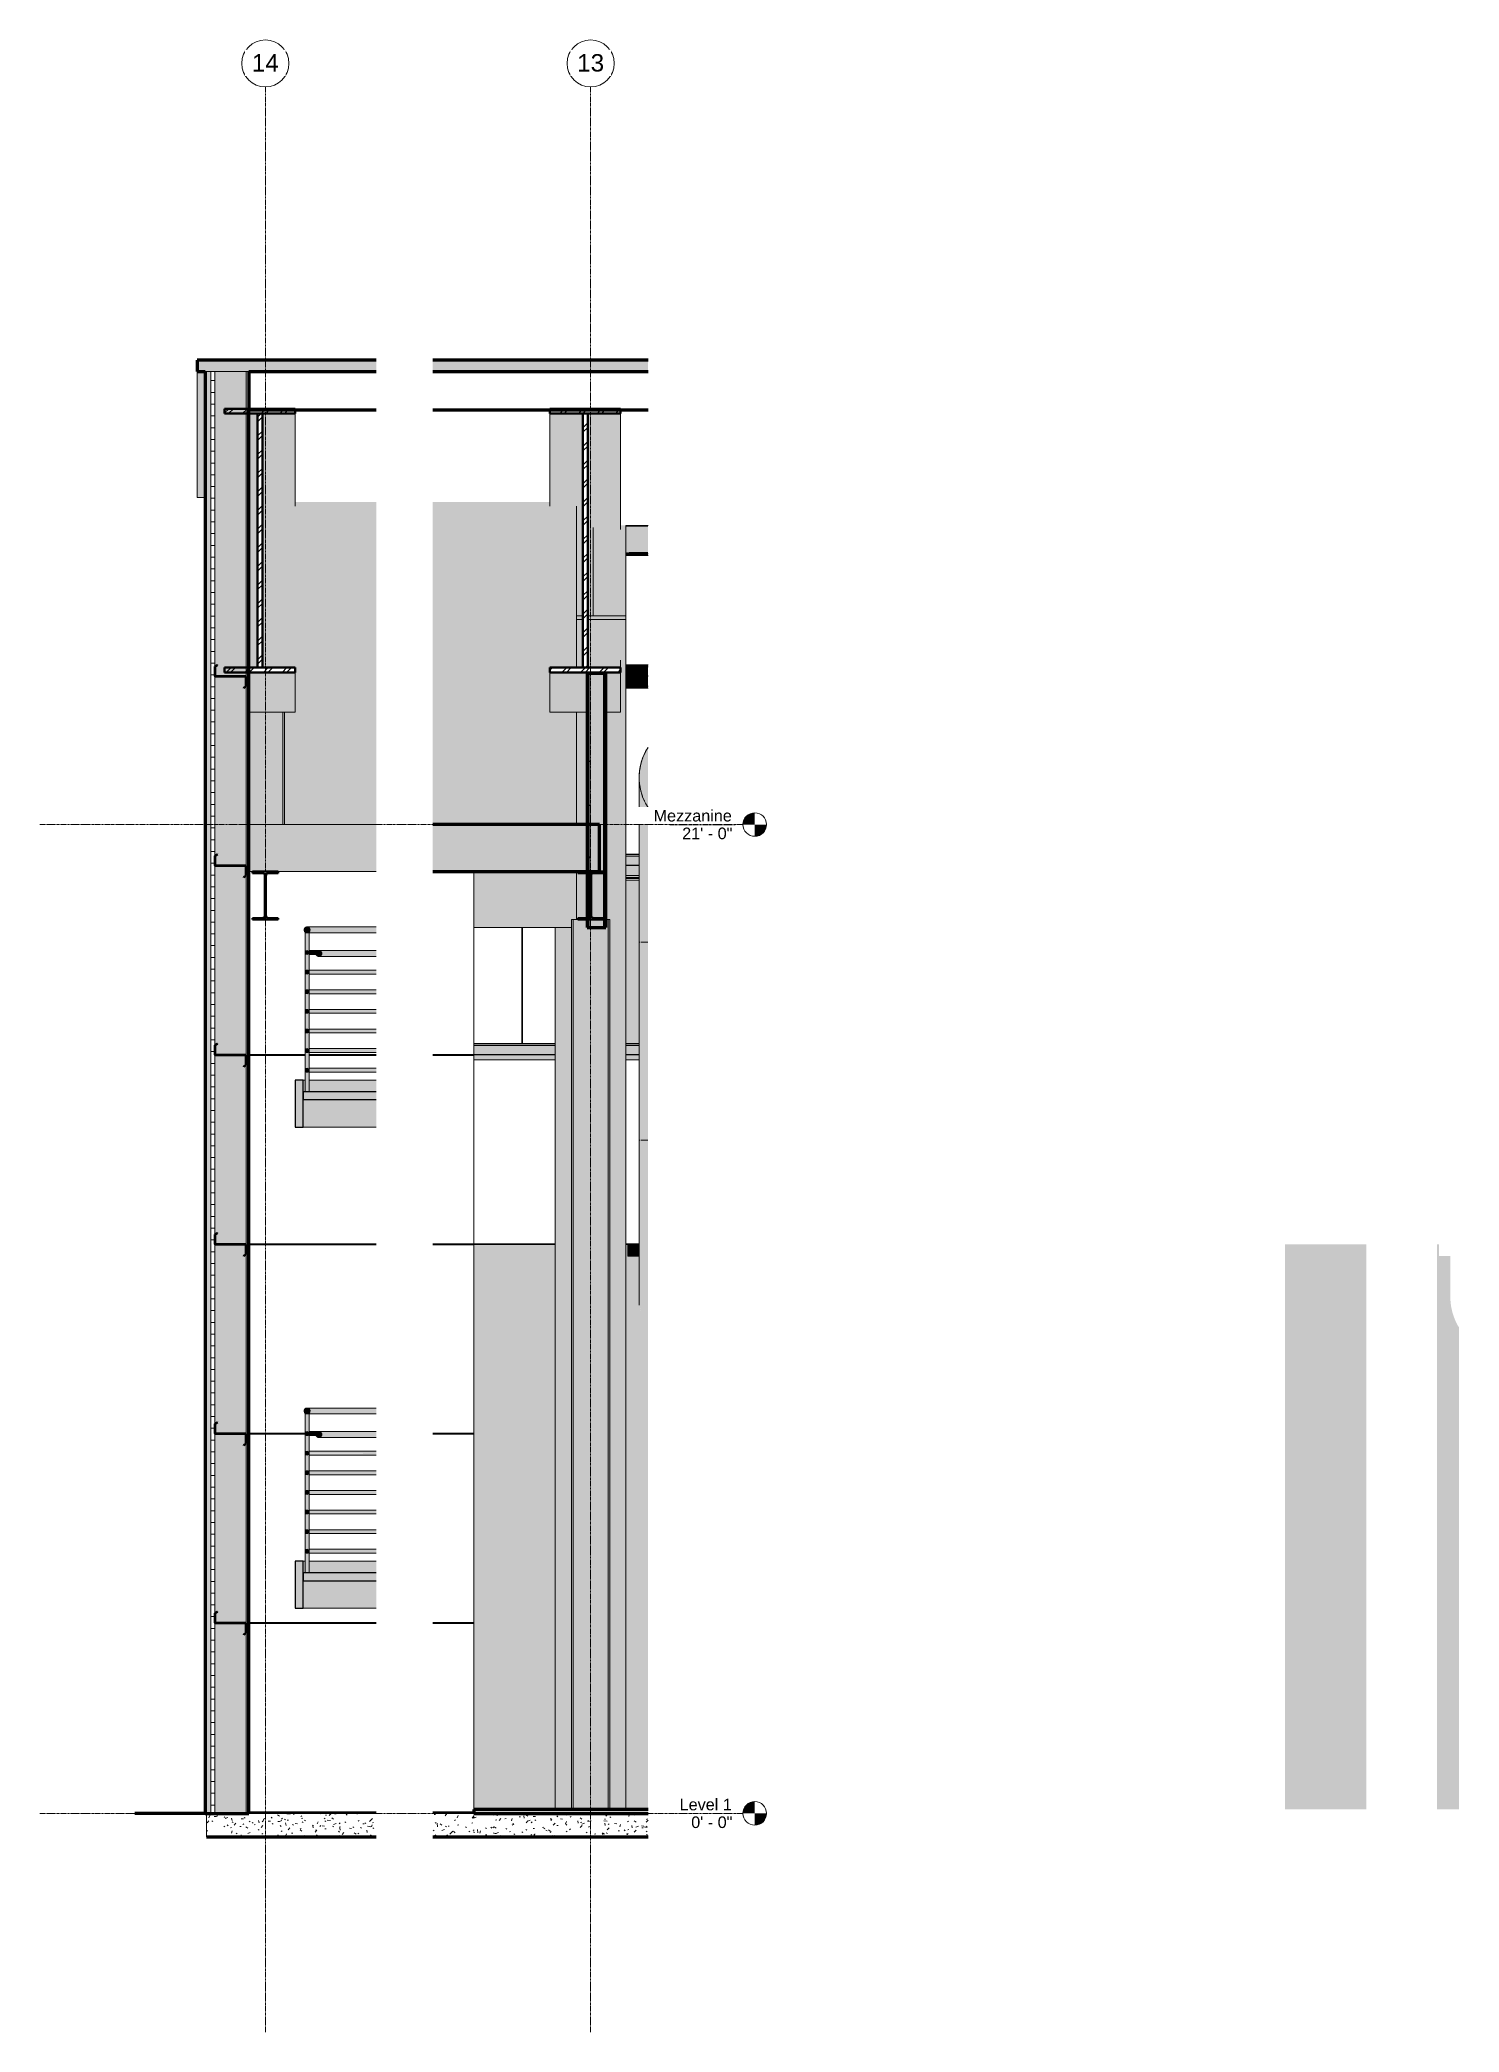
# Model space of a CAD drawing. Header units: inches. Extents: x 22688 to 23874, y -61 to 465.
# Drawn here: x 23512 to 23874, y -56 to 452 of the extents above; entities that cross this region are included whole.
import ezdxf

# ---------------------------------------------------------------- set-up
doc = ezdxf.new("R2010")
doc.units = ezdxf.units.IN
doc.header["$MEASUREMENT"] = 0
doc.linetypes.add('Grid Line 1_2_', pattern=[0.875, 0.5, -0.125, 0.125, -0.125])
for name, color, linetype, lineweight in [('A-CLNG', 13, 'Continuous', 18), ('A-DOOR', 31, 'Continuous', 18), ('A-FLOR', 192, 'Continuous', 18), ('A-FLOR-HRAL', 11, 'Continuous', 9), ('A-FLOR-LEVL', 51, 'Continuous', 9), ('A-ROOF', 132, 'Continuous', 18), ('A-WALL', 113, 'Continuous', 18), ('A-WALL-PATT', 111, 'Continuous', 70), ('C-BLDG-PADS', 91, 'Continuous', 9), ('C-TOPO', 7, 'Continuous', 9), ('I-WALL', 2, 'Continuous', 18), ('L-SITE-WALL', 31, 'Continuous', 18), ('M-EQPM', 50, 'Continuous', 9), ('M-HVAC-DUCT', 70, 'Continuous', 9), ('M-HVAC-DUCT-ANNO', 70, 'Continuous', 9), ('S-BEAM', 12, 'Continuous', 9), ('S-COLS', 52, 'Continuous', 9), ('S-GRID', 1, 'Continuous', 9), ('S-GRID-IDEN', 1, 'Continuous', 9), ('S-STRS', 31, 'Continuous', 9)]:
    doc.layers.add(name, color=color, linetype=linetype, lineweight=lineweight)
doc.styles.add('Arial', font='arial.ttf', dxfattribs={"height": 2.950599})
doc.styles.add('Arial_1', font='arial.ttf', dxfattribs={"height": 4.425898})
pattern_1 = [(45, (-76299.571, 104.131), (-2.37587878, 2.37587878), []), (45, (-76299.571, 107.731), (-2.37587878, 2.37587878), [])]
pattern_2 = [(50, (-76299.571, 104.131), (6.8859965, -0.60209723), [0.72, -7.92]), (355, (-76299.571, 104.131), (-1.33175564, 7.2205465), [0.576, -6.336]), (100.451, (-76298.997, 104.081), (5.55362855, 6.6181912), [0.612, -6.731]), (46.184, (-76299.571, 106.051), (10.24564176, -1.5889251), [1.08, -11.88]), (96.636, (-76298.717, 105.918), (8.9724387, 9.3515184), [0.918, -10.096]), (351.184, (-76299.571, 106.051), (8.9731991, 9.3512304), [0.864, -9.504]), (21, (-76298.611, 105.571), (5.73072572, -3.86500345), [0.72, -7.92]), (326, (-76298.611, 105.571), (2.3358107, 6.9608802), [0.576, -6.336]), (71.451, (-76298.133, 105.249), (8.06587574, 3.0959479), [0.612, -6.731]), (37.5, (-76299.571, 104.131), (0.116865946, 3.19547842), [0.317, -5.942, 0.317, -6.115, -6.36]), (37.5, (-76299.571, 104.131), (0.116865946, 3.19547842), [-12.691, 0.317, -6.043]), (7.5, (-76299.571, 104.131), (2.52543001, 3.78602473), [0.317, -3.35, 0.317, -5.798, -2.424]), (7.5, (-76299.571, 104.131), (2.52543001, 3.78602473), [-9.782, 0.317, -2.107]), (327.5, (-76301.711, 104.131), (5.12436853, -0.216176255), [0.317, -2.083, 0.317, -7.171, -9.936]), (327.5, (-76301.711, 104.131), (5.12436853, -0.216176255), [-9.888, 0.317, -9.619]), (317.5, (-76302.671, 104.131), (5.5983262, 0.96140978), [0.317, -2.803, 0.317, -4.656, -7.056]), (317.5, (-76302.671, 104.131), (5.5983262, 0.96140978), [-8.093, 0.317, -6.739])]
pattern_3 = [(90, (-75741.24, 0.25), (-193, -193), [48, -145]), (180, (-75741.24, 0.25), (-2e-14, -193), [96.25, -96.75]), (270, (-75837.49, 48.25), (-193, -193), [48, -145]), (180, (-75741.24, 48.25), (-2e-14, -193), [96.25, -96.75]), (270, (-75837.74, 48.25), (-193, -193), [48, -145]), (180, (-75837.74, 48.25), (-2e-14, -193), [96.25, -96.75]), (90, (-75933.99, 0.25), (-193, -193), [48, -145]), (180, (-75837.74, 0.25), (-2e-14, -193), [96.25, -96.75]), (90, (-75789.24, 48.5), (-193, -193), [48, -145]), (180, (-75740.99, 48.5), (-2e-14, -193), [48.25, -144.75]), (180, (-75740.99, 96.5), (-2e-14, -193), [48.25, -144.75]), (90, (-75885.74, 48.5), (-193, -193), [48, -145]), (180, (-75789.49, 48.5), (-2e-14, -193), [96.25, -96.75]), (270, (-75789.49, 96.5), (-193, -193), [48, -145]), (180, (-75789.49, 96.5), (-2e-14, -193), [96.25, -96.75]), (180, (-75885.99, 48.5), (-2e-14, -193), [48, -145]), (270, (-75885.99, 96.5), (-193, -193), [48, -145]), (180, (-75885.99, 96.5), (-2e-14, -193), [48, -145]), (90, (-75741.24, 96.75), (-193, -193), [48, -145]), (180, (-75741.24, 96.75), (-2e-14, -193), [96.25, -96.75]), (270, (-75837.49, 144.75), (-193, -193), [48, -145]), (180, (-75741.24, 144.75), (-2e-14, -193), [96.25, -96.75]), (270, (-75837.74, 144.75), (-193, -193), [48, -145]), (180, (-75837.74, 144.75), (-2e-14, -193), [96.25, -96.75]), (270, (-75933.99, 144.75), (-193, -193), [48, -145]), (180, (-75837.74, 96.75), (-2e-14, -193), [96.25, -96.75]), (90, (-75789.24, 145), (-193, -193), [48, -145]), (180, (-75740.99, 145), (-2e-14, -193), [48.25, -144.75]), (180, (-75740.99, 193), (-2e-14, -193), [48.25, -144.75]), (90, (-75885.74, 145), (-193, -193), [48, -145]), (180, (-75789.49, 145), (-2e-14, -193), [96.25, -96.75]), (270, (-75789.49, 193), (-193, -193), [48, -145]), (180, (-75789.49, 193), (-2e-14, -193), [96.25, -96.75]), (180, (-75885.99, 145), (-2e-14, -193), [48, -145]), (270, (-75885.99, 193), (-193, -193), [48, -145]), (180, (-75885.99, 193), (-2e-14, -193), [48, -145])]
pattern_4 = [(0, (-76299.571, 104.131), (7.68, 1.92), [0.317, -5.443, 0.317, -5.443, -30.72]), (0, (-76299.571, 104.131), (7.68, 1.92), [-11.52, 0.317, -11.203, 0.317, -5.443, -13.44]), (0, (-76299.571, 104.131), (7.68, 1.92), [-28.8, 0.317, -3.523, 0.317, -9.283]), (120, (-76296.691, 105.091), (-5.502768775, 5.6910751), [0.317, -5.443, 0.317, -5.443, -30.72]), (120, (-76296.691, 105.091), (-5.502768775, 5.6910751), [-11.52, 0.317, -11.203, 0.317, -5.443, -13.44]), (120, (-76296.691, 105.091), (-5.502768775, 5.6910751), [-28.8, 0.317, -3.523, 0.317, -9.283]), (240, (-76295.731, 108.931), (-2.177231225, -7.6110751), [0.317, -5.443, 0.317, -5.443, -30.72]), (240, (-76295.731, 108.931), (-2.177231225, -7.6110751), [-11.52, 0.317, -11.203, 0.317, -5.443, -13.44]), (240, (-76295.731, 108.931), (-2.177231225, -7.6110751), [-28.8, 0.317, -3.523, 0.317, -9.283])]

# ---------------------------------------------------------------- blocks, each defined once
blk = doc.blocks.new('Family7 - Family7-772884-Section 13 - Callout 2')
at = {"layer": 'S-BEAM'}
h = blk.add_hatch(dxfattribs=at)
h.set_pattern_fill('FP_14', color=256, style=0, pattern_type=2)
h.set_pattern_definition(pattern_1)
h.paths.add_polyline_path([(-26197.88, 356.72), (-26179.88, 356.72), (-26179.88, 357.97), (-26197.88, 357.97)], flags=0)
h = blk.add_hatch(color=256, dxfattribs=at)
h.paths.add_polyline_path([(-26189.51, 327.21), (-26189.51, 356.72), (-26197.88, 356.72), (-26197.88, 333.17), (-26191.15, 333.17), (-26191.15, 327.21)], flags=0)
h.paths.add_polyline_path([(-26188.26, 327.21), (-26188.14, 327.21), (-26188.14, 327.69), (-26186.89, 327.69), (-26186.89, 327.21), (-26179.88, 327.21), (-26179.88, 356.72), (-26188.26, 356.72), (-26188.26, 327.69)], flags=0)
h = blk.add_hatch(dxfattribs=at)
h.set_pattern_fill('FP_14', color=256, style=0, pattern_type=2)
h.set_pattern_definition(pattern_1)
h.paths.add_polyline_path([(-26189.51, 292), (-26188.26, 292), (-26188.26, 356.72), (-26189.51, 356.72), (-26189.51, 303.94)], flags=0)
h = blk.add_hatch(dxfattribs=at)
h.set_pattern_fill('FP_14', color=256, style=0, pattern_type=2)
h.set_pattern_definition(pattern_1)
h.paths.add_polyline_path([(-26197.88, 290.74), (-26179.88, 290.74), (-26179.88, 292), (-26197.88, 292)], flags=0)
blk.add_hatch(color=256, dxfattribs=at).paths.add_polyline_path([(-26179.88, 280.64), (-26179.88, 290.74), (-26197.88, 290.74), (-26197.88, 280.64), (-26188.4, 280.64), (-26188.4, 290.53), (-26183.65, 290.53), (-26183.65, 280.64)], flags=0)
h = blk.add_hatch(color=256, dxfattribs=at)
h.paths.add_polyline_path([(-26179.88, 292), (-26179.88, 293.86), (-26188.26, 293.86), (-26188.26, 292)], flags=0)
h.paths.add_polyline_path([(-26191.15, 292), (-26189.51, 292), (-26189.51, 293.86), (-26191.15, 293.86)], flags=0)
at = {"layer": 'S-BEAM', "lineweight": 50}
for p, q in [((-26197.88, 357.97), (-26197.88, 357.72)), ((-26179.88, 357.97), (-26197.88, 357.97)), ((-26197.88, 357.72), (-26197.88, 356.72)), ((-26197.88, 356.72), (-26179.88, 356.72)), ((-26189.51, 356.72), (-26189.51, 292)), ((-26188.26, 356.72), (-26189.51, 356.72)), ((-26188.26, 292), (-26188.26, 356.72)), ((-26179.88, 357.72), (-26179.88, 357.97)), ((-26179.88, 356.72), (-26179.88, 357.72)), ((-26197.88, 292), (-26197.88, 290.74)), ((-26179.88, 292), (-26197.88, 292)), ((-26197.88, 290.74), (-26179.88, 290.74)), ((-26189.51, 292), (-26188.26, 292)), ((-26179.88, 290.74), (-26179.88, 292))]:
    blk.add_line(p, q, dxfattribs=at)
at = {"layer": 'S-BEAM'}
for p, q in [((-26197.88, 333.17), (-26197.88, 356.72)), ((-26179.88, 356.72), (-26179.88, 327.21)), ((-26197.88, 280.64), (-26197.88, 290.74)), ((-26179.88, 293.86), (-26179.88, 292)), ((-26179.88, 290.74), (-26179.88, 280.64)), ((-26188.4, 280.64), (-26197.88, 280.64)), ((-26179.88, 280.64), (-26183.65, 280.64))]:
    blk.add_line(p, q, dxfattribs=at)
blk = doc.blocks.new('Girt_Z - 8_D-904143-Section 13 - Callout 2')
at = {"layer": 'S-BEAM'}
h = blk.add_hatch(color=256, dxfattribs=at)
h.paths.add_polyline_path([(-26227.76, 243.95), (-26227.76, 243.95), (-26227.76, 243.98)], flags=0)
h.paths.add_polyline_path([(-26175.17, 243.95), (-26175.17, 244.4), (-26178.52, 244.4), (-26178.52, 243.95), (-26176.32, 243.95)], flags=0)
h = blk.add_hatch(color=256, dxfattribs=at)
h.paths.add_polyline_path([(-26227.76, 241.63), (-26227.76, 241.63), (-26227.76, 241.91)], flags=0)
h.paths.add_polyline_path([(-26178.52, 241.63), (-26175.17, 241.63), (-26175.17, 243.95), (-26178.52, 243.95), (-26178.52, 241.91)], flags=0)
for points in [[(-26178.52, 244.4), (-26175.17, 244.4), (-26175.17, 244.48), (-26178.52, 244.48), (-26178.52, 244.47)], [(-26175.17, 241.55), (-26175.17, 241.63), (-26178.52, 241.63), (-26178.52, 241.55), (-26175.46, 241.55)]]:
    blk.add_hatch(color=256, dxfattribs=at).paths.add_polyline_path(points, flags=0)
h = blk.add_hatch(color=256, dxfattribs=at)
h.paths.add_polyline_path([(-26227.76, 241.37), (-26227.76, 241.37), (-26227.76, 241.45)], flags=0)
h.paths.add_polyline_path([(-26175.46, 241.37), (-26175.17, 241.37), (-26175.17, 241.55), (-26178.52, 241.55), (-26178.52, 241.37), (-26176.32, 241.37)], flags=0)
h = blk.add_hatch(color=256, dxfattribs=at)
h.paths.add_polyline_path([(-26175.17, 239), (-26175.17, 241.37), (-26178.52, 241.37), (-26178.52, 239), (-26175.17, 239)], flags=0)
h.paths.add_polyline_path([(-26227.76, 239), (-26227.76, 239), (-26227.76, 239.16)], flags=0)
h = blk.add_hatch(color=256, dxfattribs=at)
h.paths.add_polyline_path([(-26227.76, 238.52), (-26227.76, 238.52), (-26227.76, 238.55)], flags=0)
h.paths.add_polyline_path([(-26175.17, 238.52), (-26175.17, 239), (-26178.52, 239), (-26178.52, 238.52), (-26176.32, 238.52)], flags=0)
for p, q in [((-26175.17, 244.48), (-26178.52, 244.48)), ((-26175.17, 244.4), (-26178.52, 244.4)), ((-26175.17, 243.95), (-26178.52, 243.95)), ((-26175.17, 241.63), (-26178.52, 241.63)), ((-26175.17, 241.55), (-26178.52, 241.55)), ((-26178.52, 239), (-26175.17, 239)), ((-26175.17, 238.52), (-26178.52, 238.52))]:
    blk.add_line(p, q, dxfattribs=at)
blk = doc.blocks.new('Girt_Z - 8_D-915553-Section 13 - Callout 2')
at = {"layer": 'S-BEAM'}
h = blk.add_hatch(color=256, dxfattribs=at)
h.paths.add_polyline_path([(-26178.52, 289.8), (-26172.91, 289.81), (-26172.91, 289.88), (-26178.52, 289.88), (-26178.52, 289.8)], flags=0)
h.paths.add_polyline_path([(-26227.76, 289.8), (-26227.76, 289.81), (-26227.76, 289.81)], flags=0)
h = blk.add_hatch(color=256, dxfattribs=at)
edge = h.paths.add_edge_path(flags=0)
edge.add_line((-26172.91, 292.73), (-26178.52, 292.73))
edge.add_line((-26178.52, 292.73), (-26178.52, 292.65))
edge.add_line((-26178.52, 292.65), (-26172.91, 292.65))
for points in [[(-26178.52, 292.2), (-26172.91, 292.2), (-26172.91, 292.65), (-26178.52, 292.65), (-26178.52, 292.2)], [(-26178.52, 289.88), (-26172.91, 289.88), (-26172.91, 292.2), (-26178.52, 292.2), (-26178.52, 289.9)], [(-26178.52, 287.25), (-26172.91, 287.25), (-26172.91, 289.62), (-26178.52, 289.62), (-26178.52, 289.19)], [(-26178.52, 286.77), (-26172.91, 286.77), (-26172.91, 287.25), (-26178.52, 287.25), (-26178.52, 286.77)]]:
    blk.add_hatch(color=256, dxfattribs=at).paths.add_polyline_path(points, flags=0)
h = blk.add_hatch(color=256, dxfattribs=at)
edge = h.paths.add_edge_path(flags=0)
edge.add_line((-26172.91, 289.8), (-26178.52, 289.8))
edge.add_line((-26178.52, 289.8), (-26178.52, 289.62))
edge.add_line((-26178.52, 289.62), (-26172.91, 289.62))
for p, q in [((-26172.91, 292.73), (-26178.52, 292.73)), ((-26172.91, 292.65), (-26178.52, 292.65)), ((-26172.91, 292.2), (-26178.52, 292.2)), ((-26172.91, 289.88), (-26178.52, 289.88)), ((-26172.91, 289.8), (-26178.52, 289.8)), ((-26178.52, 287.25), (-26172.91, 287.25)), ((-26172.91, 286.77), (-26178.52, 286.77))]:
    blk.add_line(p, q, dxfattribs=at)
blk = doc.blocks.new('Girt_Z - 8_D-V17-Section 13 - Callout 2')
at = {"layer": 'S-BEAM'}
h = blk.add_hatch(color=256, dxfattribs=at)
h.paths.add_polyline_path([(-26227.76, 196.15), (-26227.76, 196.15), (-26227.76, 196.23)], flags=0)
h.paths.add_polyline_path([(-26217.27, 196.15), (-26196.52, 196.15), (-26196.52, 196.23), (-26217.27, 196.23), (-26217.27, 196.16)], flags=0)
h.paths.add_polyline_path([(-26178.52, 196.15), (-26175.17, 196.15), (-26175.17, 196.23), (-26178.52, 196.23), (-26178.52, 196.22)], flags=0)
h.paths.add_polyline_path([(-26172.91, 196.15), (-26172.91, 196.15), (-26172.91, 196.15), (-26172.91, 196.22)], flags=0)
h = blk.add_hatch(color=256, dxfattribs=at)
h.paths.add_polyline_path([(-26178.52, 195.7), (-26175.17, 195.7), (-26175.17, 196.15), (-26178.52, 196.15), (-26178.52, 195.7)], flags=0)
h.paths.add_polyline_path([(-26227.76, 195.7), (-26227.76, 195.7), (-26227.76, 195.73)], flags=0)
h.paths.add_polyline_path([(-26200.33, 195.7), (-26196.52, 195.7), (-26196.52, 196.15), (-26217.27, 196.15), (-26217.27, 195.7), (-26214.05, 195.7)], flags=0)
h = blk.add_hatch(color=256, dxfattribs=at)
h.paths.add_polyline_path([(-26227.76, 193.38), (-26227.76, 193.38), (-26227.76, 195.54)], flags=0)
h.paths.add_polyline_path([(-26217.27, 193.38), (-26196.52, 193.38), (-26196.52, 195.7), (-26217.27, 195.69), (-26217.27, 193.78)], flags=0)
h.paths.add_polyline_path([(-26176.32, 193.38), (-26175.17, 193.38), (-26175.17, 195.7), (-26178.52, 195.7), (-26178.52, 193.38)], flags=0)
h = blk.add_hatch(color=256, dxfattribs=at)
h.paths.add_polyline_path([(-26178.52, 193.3), (-26175.17, 193.31), (-26175.17, 193.38), (-26178.52, 193.38), (-26178.52, 193.3)], flags=0)
h.paths.add_polyline_path([(-26196.52, 193.3), (-26196.52, 193.38), (-26217.27, 193.38), (-26217.27, 193.3), (-26200.33, 193.3)], flags=0)
h.paths.add_polyline_path([(-26227.76, 193.3), (-26227.76, 193.31), (-26227.76, 193.31)], flags=0)
h = blk.add_hatch(color=256, dxfattribs=at)
h.paths.add_polyline_path([(-26178.52, 193.12), (-26175.17, 193.12), (-26175.17, 193.3), (-26178.52, 193.3), (-26178.52, 193.19)], flags=0)
h.paths.add_polyline_path([(-26217.27, 193.12), (-26196.52, 193.12), (-26196.52, 193.3), (-26217.27, 193.3), (-26217.27, 193.13)], flags=0)
h.paths.add_polyline_path([(-26172.91, 193.12), (-26172.91, 193.12), (-26172.91, 193.12), (-26172.91, 193.2)], flags=0)
h = blk.add_hatch(color=256, dxfattribs=at)
h.paths.add_polyline_path([(-26200.33, 192), (-26196.52, 192), (-26196.52, 193.12), (-26217.27, 193.12), (-26217.27, 192), (-26200.71, 192)], flags=0)
h.paths.add_polyline_path([(-26178.52, 192), (-26175.17, 192), (-26175.17, 193.12), (-26178.52, 193.12), (-26178.52, 192.1)], flags=0)
for p, q in [((-26196.52, 196.23), (-26217.27, 196.23)), ((-26196.52, 196.15), (-26217.27, 196.15)), ((-26196.52, 195.7), (-26217.27, 195.7)), ((-26196.52, 193.38), (-26217.27, 193.38)), ((-26196.52, 193.3), (-26217.27, 193.3)), ((-26175.17, 196.23), (-26178.52, 196.23)), ((-26175.17, 196.15), (-26178.52, 196.15)), ((-26175.17, 195.7), (-26178.52, 195.7)), ((-26175.17, 193.38), (-26178.52, 193.38)), ((-26175.17, 193.3), (-26178.52, 193.3))]:
    blk.add_line(p, q, dxfattribs=at)
blk = doc.blocks.new('Girt_Z - 8_D-757207-Section 13 - Callout 2')
at = {"layer": 'S-BEAM'}
for points in [[(-26175.17, 144.87), (-26175.17, 145), (-26178.02, 145), (-26178.02, 144.87), (-26175.21, 144.87)], [(-26175.17, 142.5), (-26175.17, 144.87), (-26178.02, 144.87), (-26178.02, 142.5), (-26176.32, 142.5)], [(-26176.32, 142.02), (-26175.17, 142.02), (-26175.17, 142.5), (-26178.02, 142.5), (-26178.02, 142.02)]]:
    blk.add_hatch(color=256, dxfattribs=at).paths.add_polyline_path(points, flags=0)
for p, q in [((-26178.02, 144.96), (-26178.02, 145)), ((-26178.02, 144.87), (-26178.02, 144.96)), ((-26178.02, 142.5), (-26178.02, 144.87)), ((-26178.02, 142.02), (-26178.02, 142.5)), ((-26178.02, 142.5), (-26175.17, 142.5)), ((-26175.17, 142.02), (-26178.02, 142.02))]:
    blk.add_line(p, q, dxfattribs=at)
blk = doc.blocks.new('opening - opening-915839-Section 13 - Callout 2')
at = {"layer": 'A-DOOR'}
h = blk.add_hatch(color=256, dxfattribs=at)
edge = h.paths.add_edge_path(flags=0)
edge.add_line((-26172.91, 123.8), (-26173.22, 124.29))
edge.add_line((-26173.22, 124.29), (-26173.33, 124.49))
edge.add_line((-26173.33, 124.49), (-26173.77, 125.38))
edge.add_line((-26173.77, 125.38), (-26173.92, 125.71))
edge.add_line((-26173.92, 125.71), (-26174.25, 126.54))
edge.add_line((-26174.25, 126.54), (-26174.45, 127.13))
edge.add_line((-26174.45, 127.13), (-26174.6, 127.63))
edge.add_line((-26174.6, 127.63), (-26174.92, 128.97))
edge.add_line((-26174.92, 128.97), (-26175.09, 130.23))
edge.add_line((-26175.09, 130.23), (-26175.17, 132.06))
edge.add_line((-26175.17, 132.06), (-26175.17, 142.02))
edge.add_line((-26175.17, 142.02), (-26178.02, 142.02))
edge.add_line((-26178.02, 142.02), (-26178.02, 145))
edge.add_line((-26178.02, 145), (-26178.52, 145))
edge.add_line((-26178.52, 145), (-26178.52, 1))
edge.add_line((-26178.52, 1), (-26172.91, 1))
edge.add_line((-26172.91, 1), (-26172.91, 0))
edge.add_line((-26172.91, 0), (-26172.91, 0))
h.paths.add_polyline_path([(-26217.27, 1), (-26196.52, 1), (-26196.52, 145), (-26217.27, 145), (-26217.27, 10.99)], flags=0)
blk = doc.blocks.new('Carrier_48TC_Standard_Efficiency_Gas_Heat_Electric_Cooling_Packaged_Rooftop_Unit_3_to_15_nominal_tons - 15 ton 48TC__16-873539-Section 13 - Callout 2')
at = {"layer": 'M-EQPM'}
h = blk.add_hatch(color=256, dxfattribs=at)
h.paths.add_polyline_path([(-26172.91, 180.43), (-26172.91, 180.43), (-26172.91, 185.11)], flags=0)
h.paths.add_polyline_path([(-26178.01, 196.23), (-26175.17, 196.23), (-26175.17, 237.8), (-26178.52, 237.8), (-26178.52, 196.23)], flags=0)
h.paths.add_polyline_path([(-26172.91, 201.18), (-26172.91, 201.18), (-26172.91, 206.08)], flags=0)
for points in [[(-26172.91, 196.23), (-26172.91, 196.23), (-26172.91, 199.09)], [(-26172.91, 171.55), (-26172.91, 171.55), (-26172.91, 171.74)]]:
    blk.add_hatch(color=256, dxfattribs=at).paths.add_polyline_path(points, flags=0)
blk.add_line((-26178.52, 237.8), (-26175.17, 237.8), dxfattribs=at)
blk = doc.blocks.new('Girt_Z - 8_D-943826-Section 13 - Callout 2')
at = {"layer": 'S-BEAM'}
h = blk.add_hatch(color=256, dxfattribs=at)
edge = h.paths.add_edge_path(flags=0)
edge.add_line((-26227.76, 364.83), (-26227.76, 364.83))
edge.add_line((-26227.76, 364.83), (-26227.76, 364.88))
h = blk.add_hatch(color=256, dxfattribs=at)
edge = h.paths.add_edge_path(flags=0)
edge.add_line((-26227.76, 357.55), (-26227.76, 357.55))
edge.add_line((-26227.76, 357.55), (-26227.76, 357.67))
h = blk.add_hatch(color=256, dxfattribs=at)
edge = h.paths.add_edge_path(flags=0)
edge.add_line((-26227.76, 357.36), (-26227.76, 357.36))
edge.add_line((-26227.76, 357.36), (-26227.76, 357.36))
blk = doc.blocks.new('Girt_Z - 8_D-V18-Section 13 - Callout 2')
at = {"layer": 'S-BEAM'}
h = blk.add_hatch(color=256, dxfattribs=at)
edge = h.paths.add_edge_path(flags=0)
edge.add_line((-26227.76, 352.36), (-26227.76, 352.36))
edge.add_line((-26227.76, 352.36), (-26227.76, 352.36))
blk = doc.blocks.new('W-Wide Flange - W12X26-943848-Section 13 - Callout 2')
at = {"layer": 'S-BEAM'}
h = blk.add_hatch(dxfattribs=at)
h.set_pattern_fill('FP_14', color=256, style=0, pattern_type=2)
h.set_pattern_definition(pattern_1)
h.paths.add_polyline_path([(-26186.61, 227.78), (-26184.27, 227.78), (-26184.27, 228.16), (-26186.72, 228.16), (-26186.98, 228.21), (-26187.2, 228.36), (-26187.35, 228.58), (-26187.4, 228.84), (-26187.4, 238.94), (-26187.35, 239.2), (-26187.2, 239.42), (-26186.98, 239.57), (-26186.72, 239.62), (-26184.27, 239.62), (-26184.27, 240), (-26190.76, 240), (-26190.76, 239.62), (-26188.31, 239.62), (-26188.05, 239.57), (-26187.83, 239.42), (-26187.68, 239.2), (-26187.63, 238.94), (-26187.63, 228.84), (-26187.68, 228.58), (-26187.83, 228.36), (-26188.05, 228.21), (-26188.31, 228.16), (-26190.76, 228.16), (-26190.76, 227.78)], flags=0)
at = {"layer": 'S-BEAM', "lineweight": 50}
for p, q in [((-26184.27, 240), (-26190.76, 240)), ((-26190.76, 240), (-26190.76, 239.62)), ((-26190.76, 239.62), (-26188.31, 239.62)), ((-26187.63, 238.94), (-26187.63, 228.84)), ((-26187.4, 228.84), (-26187.4, 238.94)), ((-26186.72, 239.62), (-26184.27, 239.62)), ((-26184.27, 239.62), (-26184.27, 240)), ((-26188.31, 228.16), (-26190.76, 228.16)), ((-26190.76, 228.16), (-26190.76, 227.78)), ((-26190.76, 227.78), (-26184.27, 227.78)), ((-26184.27, 228.16), (-26186.72, 228.16)), ((-26184.27, 227.78), (-26184.27, 228.16))]:
    blk.add_line(p, q, dxfattribs=at)
for centre, start, end in [((-26188.31, 238.94), 0, 90), ((-26186.72, 238.94), 90, 180), ((-26188.31, 228.84), 270, 0), ((-26186.72, 228.84), 180, 270)]:
    blk.add_arc(centre, 0.684, start, end, dxfattribs=at)
blk = doc.blocks.new('Round Elbow - 1_5 D-870650-Section 13 - Callout 2')
at = {"layer": 'M-HVAC-DUCT'}
h = blk.add_hatch(color=256, dxfattribs=at)
edge = h.paths.add_edge_path(flags=0)
edge.add_line((-26172.91, 171.55), (-26175.17, 171.55))
edge.add_line((-26175.17, 171.55), (-26175.17, 131.76))
edge.add_line((-26175.17, 131.76), (-26175.09, 130.19))
edge.add_line((-26175.09, 130.19), (-26174.91, 128.96))
edge.add_line((-26174.91, 128.96), (-26174.57, 127.53))
edge.add_line((-26174.57, 127.53), (-26174.33, 126.78))
edge.add_line((-26174.33, 126.78), (-26174.19, 126.35))
edge.add_line((-26174.19, 126.35), (-26173.92, 125.69))
edge.add_line((-26173.92, 125.69), (-26173.77, 125.38))
edge.add_line((-26173.77, 125.38), (-26173.27, 124.38))
edge.add_line((-26173.27, 124.38), (-26173.13, 124.14))
edge.add_line((-26173.13, 124.14), (-26173, 123.95))
edge.add_line((-26173, 123.95), (-26172.91, 123.8))
for p, q in [((-26175.16, 171.55), (-26175.12, 171.55)), ((-26175.11, 171.55), (-26174.96, 171.55)), ((-26174.69, 171.55), (-26174.32, 171.55)), ((-26174.32, 171.55), (-26173.86, 171.55)), ((-26173.86, 171.55), (-26173.29, 171.55)), ((-26173.29, 171.55), (-26172.92, 171.55))]:
    blk.add_line(p, q, dxfattribs=at)
at = {"layer": 'M-HVAC-DUCT', "flags": 128}
blk.add_lwpolyline([(-26175.17, 171.55), (-26175.17, 169.87), (-26175.17, 168.2), (-26175.17, 166.52), (-26175.17, 164.86), (-26175.17, 163.21), (-26175.17, 161.57), (-26175.17, 159.94), (-26175.17, 158.34), (-26175.17, 156.76), (-26175.17, 155.2), (-26175.17, 153.66), (-26175.17, 152.16), (-26175.17, 150.68), (-26175.17, 149.24), (-26175.17, 147.84), (-26175.17, 146.47), (-26175.17, 145.14), (-26175.17, 143.86), (-26175.17, 142.62), (-26175.17, 141.42), (-26175.17, 140.28), (-26175.17, 139.18), (-26175.17, 138.14), (-26175.17, 137.15), (-26175.17, 136.21), (-26175.17, 135.33), (-26175.17, 134.51), (-26175.17, 133.75), (-26175.17, 133.05), (-26175.17, 132.41), (-26175.17, 131.83), (-26175.17, 131.31), (-26175.17, 130.87), (-26175.17, 130.48), (-26175.17, 130.16), (-26175.17, 129.91), (-26175.17, 129.72), (-26175.17, 129.61), (-26175.17, 129.55), (-26175.17, 129.55)], dxfattribs=at)
blk = doc.blocks.new('Round Elbow - 1_5 D-V19-Section 13 - Callout 2')
at = {"layer": 'M-HVAC-DUCT'}
h = blk.add_hatch(color=256, dxfattribs=at)
h.paths.add_polyline_path([(-26173.18, 256.82), (-26173.5, 257.4), (-26173.29, 257), (-26173.22, 256.89)], flags=0)
h.paths.add_polyline_path([(-26173.78, 257.93), (-26174.03, 258.51), (-26173.86, 258.08)], flags=0)
h.paths.add_polyline_path([(-26174.05, 269.45), (-26173.78, 270.07), (-26173.86, 269.92)], flags=0)
h.paths.add_polyline_path([(-26173.5, 270.6), (-26173.18, 271.18), (-26173.29, 271)], flags=0)
blk.add_hatch(color=256, dxfattribs=at).paths.add_polyline_path([(-26173.3, 222), (-26172.91, 222), (-26172.91, 222), (-26172.91, 256.4), (-26173.07, 256.63), (-26173.22, 256.89), (-26173.29, 257), (-26173.5, 257.4), (-26173.7, 257.76), (-26173.78, 257.93), (-26173.86, 258.08), (-26174.35, 259.28), (-26174.69, 260.38), (-26174.96, 261.57), (-26175.12, 262.78), (-26175.17, 263.77), (-26175.17, 222), (-26173.86, 222)], flags=0)
for p, q in [((-26175.12, 222), (-26175.16, 222)), ((-26174.96, 222), (-26175.11, 222)), ((-26174.32, 222), (-26174.69, 222)), ((-26173.86, 222), (-26174.32, 222)), ((-26173.29, 222), (-26173.86, 222)), ((-26172.92, 222), (-26173.29, 222))]:
    blk.add_line(p, q, dxfattribs=at)
at = {"layer": 'M-HVAC-DUCT', "flags": 128}
for points in [[(-26174.2, 269.12), (-26174.06, 269.45), (-26173.84, 269.96), (-26173.74, 270.17)], [(-26173.67, 270.31), (-26173.59, 270.46), (-26173.32, 270.96), (-26173.03, 271.44), (-26172.91, 271.62)], [(-26175.17, 264), (-26175.16, 264.56), (-26175.12, 265.12), (-26175.11, 265.25)], [(-26175.1, 265.35), (-26175.07, 265.68), (-26174.99, 266.23), (-26174.89, 266.78), (-26174.77, 267.33), (-26174.62, 267.87), (-26174.46, 268.4), (-26174.27, 268.93), (-26174.24, 269.02)], [(-26175.17, 222), (-26175.17, 223.68), (-26175.17, 225.36), (-26175.17, 227.03), (-26175.17, 228.69), (-26175.17, 230.34), (-26175.17, 231.98), (-26175.17, 233.61), (-26175.17, 235.21), (-26175.17, 236.8), (-26175.17, 238.36), (-26175.17, 239.89), (-26175.17, 241.39), (-26175.17, 242.87), (-26175.17, 244.31), (-26175.17, 245.71), (-26175.17, 247.08), (-26175.17, 248.41), (-26175.17, 249.69), (-26175.17, 250.93), (-26175.17, 252.13), (-26175.17, 253.28), (-26175.17, 254.37), (-26175.17, 255.42), (-26175.17, 256.41), (-26175.17, 257.34), (-26175.17, 258.22), (-26175.17, 259.04), (-26175.17, 259.8), (-26175.17, 260.51), (-26175.17, 261.15), (-26175.17, 261.72), (-26175.17, 262.24), (-26175.17, 262.69), (-26175.17, 263.07), (-26175.17, 263.39), (-26175.17, 263.64), (-26175.17, 263.83), (-26175.17, 263.95), (-26175.17, 264)]]:
    blk.add_lwpolyline(points, dxfattribs=at)
at = {"layer": 'M-HVAC-DUCT'}
for start, end in [(154.2865, 157.0458), (149.1102, 151.8242), (174.8301, 180), (169.661, 173.2108), (164.5114, 167.8596), (159.3972, 162.4245), (180, 185.1699), (186.7892, 190.339), (192.1404, 195.4886), (197.5755, 200), (200, 200.6028), (202.9542, 205), (205, 205.7135), (208.1758, 210), (210, 210.8898)]:
    blk.add_arc((-26161.17, 264), 14, start, end, dxfattribs=at)
blk = doc.blocks.new('W-Wide Flange - W8X21-946647-Section 13 - Callout 2')
at = {"layer": 'S-BEAM'}
for points in [[(-26227.76, 328.43), (-26227.76, 328.43), (-26227.76, 328.46)], [(-26178.52, 327.95), (-26172.91, 327.95), (-26172.91, 327.96), (-26172.91, 328.19), (-26178.52, 328.18), (-26178.52, 328.05)], [(-26178.52, 320.55), (-26172.91, 320.55), (-26172.91, 320.95), (-26178.52, 320.94), (-26178.52, 320.87)]]:
    blk.add_hatch(color=256, dxfattribs=at).paths.add_polyline_path(points, flags=0)
h = blk.add_hatch(color=256, dxfattribs=at)
edge = h.paths.add_edge_path(flags=0)
edge.add_line((-26172.91, 327.95), (-26178.52, 327.95))
edge.add_line((-26178.52, 327.95), (-26178.52, 321.42))
edge.add_line((-26178.52, 321.42), (-26172.91, 321.42))
h = blk.add_hatch(color=256, dxfattribs=at)
edge = h.paths.add_edge_path(flags=0)
edge.add_line((-26172.91, 321.42), (-26178.52, 321.41))
edge.add_line((-26178.52, 321.41), (-26178.52, 320.95))
edge.add_line((-26178.52, 320.95), (-26172.91, 320.95))
for p, q in [((-26178.52, 320.95), (-26172.91, 320.95)), ((-26172.91, 320.55), (-26178.52, 320.55))]:
    blk.add_line(p, q, dxfattribs=at)
blk = doc.blocks.new('Girt_C - 8_D-947499-Section 13 - Callout 2')
at = {"layer": 'S-BEAM'}
h = blk.add_hatch(color=256, dxfattribs=at)
edge = h.paths.add_edge_path(flags=0)
edge.add_line((-26227.76, 241.12), (-26227.76, 241.12))
edge.add_line((-26227.76, 241.12), (-26227.76, 241.17))
h = blk.add_hatch(color=256, dxfattribs=at)
edge = h.paths.add_edge_path(flags=0)
edge.add_line((-26227.76, 238.75), (-26227.76, 238.75))
edge.add_line((-26227.76, 238.75), (-26227.76, 239))
h = blk.add_hatch(color=256, dxfattribs=at)
h.paths.add_polyline_path([(-26175.17, 238.27), (-26175.17, 238.52), (-26178.52, 238.52), (-26178.52, 238.27), (-26176.32, 238.27)], flags=0)
edge = h.paths.add_edge_path(flags=0)
edge.add_line((-26227.76, 238.27), (-26227.76, 238.27))
edge.add_line((-26227.76, 238.27), (-26227.76, 238.48))
blk.add_line((-26178.52, 238.27), (-26175.17, 238.27), dxfattribs=at)
blk = doc.blocks.new('Girt_Z - 8_D-V20-Section 13 - Callout 2')
at = {"layer": 'S-BEAM'}
for points in [[(-26242.15, 241.55), (-26242.14, 241.56), (-26242.15, 241.55)], [(-26242.15, 239), (-26242.14, 239), (-26242.15, 239.01)]]:
    blk.add_hatch(color=256, dxfattribs=at).paths.add_polyline_path(points, flags=0)
blk = doc.blocks.new('Girt_Z - 8_D-V21-Section 13 - Callout 2')
at = {"layer": 'S-BEAM'}
for points in [[(-26242.15, 289.8), (-26242.14, 289.81), (-26242.15, 289.8)], [(-26242.15, 287.25), (-26242.14, 287.25), (-26242.15, 287.25)]]:
    blk.add_hatch(color=256, dxfattribs=at).paths.add_polyline_path(points, flags=0)
blk = doc.blocks.new('Family7 - Family7-V22-Section 13 - Callout 2')
at = {"layer": 'S-BEAM'}
h = blk.add_hatch(dxfattribs=at)
h.set_pattern_fill('FP_14', color=256, style=0, pattern_type=2)
h.set_pattern_definition(pattern_1)
h.paths.add_polyline_path([(-26280.76, 356.72), (-26262.76, 356.72), (-26262.76, 357.97), (-26280.76, 357.97)], flags=0)
h = blk.add_hatch(color=256, dxfattribs=at)
h.paths.add_polyline_path([(-26274.63, 327.21), (-26274.63, 333.17), (-26272.38, 333.17), (-26272.38, 356.72), (-26274.63, 356.72), (-26274.63, 327.21)], flags=0)
h.paths.add_polyline_path([(-26271.13, 333.17), (-26262.76, 333.17), (-26262.76, 356.72), (-26271.13, 356.72), (-26271.13, 338.89)], flags=0)
h = blk.add_hatch(dxfattribs=at)
h.set_pattern_fill('FP_14', color=256, style=0, pattern_type=2)
h.set_pattern_definition(pattern_1)
h.paths.add_polyline_path([(-26272.38, 292), (-26271.13, 292), (-26271.13, 356.72), (-26272.38, 356.72), (-26272.38, 303.94)], flags=0)
h = blk.add_hatch(dxfattribs=at)
h.set_pattern_fill('FP_14', color=256, style=0, pattern_type=2)
h.set_pattern_definition(pattern_1)
h.paths.add_polyline_path([(-26280.76, 290.74), (-26262.76, 290.74), (-26262.76, 292), (-26280.76, 292)], flags=0)
blk.add_hatch(color=256, dxfattribs=at).paths.add_polyline_path([(-26262.76, 280.64), (-26262.76, 290.74), (-26274.63, 290.74), (-26274.63, 280.64), (-26272.9, 280.64)], flags=0)
at = {"layer": 'S-BEAM', "lineweight": 50}
for p, q in [((-26280.76, 357.97), (-26280.76, 356.72)), ((-26262.76, 357.97), (-26280.76, 357.97)), ((-26280.76, 356.72), (-26262.76, 356.72)), ((-26272.38, 356.72), (-26272.38, 292)), ((-26271.13, 356.72), (-26272.38, 356.72)), ((-26271.13, 292), (-26271.13, 356.72)), ((-26262.76, 356.72), (-26262.76, 357.97)), ((-26280.76, 292), (-26280.76, 290.74)), ((-26262.76, 292), (-26280.76, 292)), ((-26280.76, 290.74), (-26262.76, 290.74)), ((-26272.38, 292), (-26271.13, 292)), ((-26262.76, 290.74), (-26262.76, 292))]:
    blk.add_line(p, q, dxfattribs=at)
at = {"layer": 'S-BEAM'}
for p, q in [((-26262.76, 356.72), (-26262.76, 333.17)), ((-26262.76, 290.74), (-26262.76, 280.64)), ((-26262.76, 280.64), (-26274.63, 280.64))]:
    blk.add_line(p, q, dxfattribs=at)
blk = doc.blocks.new('Girt_Z - 8_D-915535-Section 13 - Callout 2')
at = {"layer": 'S-BEAM'}
h = blk.add_hatch(dxfattribs=at)
h.set_pattern_fill('FP_14', color=256, style=0, pattern_type=2)
h.set_pattern_definition(pattern_1)
h.paths.add_polyline_path([(-26275.83, 93.77), (-26275.26, 94.25), (-26275.26, 96.62), (-26275.31, 96.75), (-26275.44, 96.8), (-26283.07, 96.8), (-26283.12, 96.83), (-26283.15, 96.88), (-26283.15, 99.2), (-26282.61, 99.65), (-26282.68, 99.73), (-26283.26, 99.25), (-26283.26, 96.88), (-26283.2, 96.75), (-26283.07, 96.7), (-26275.44, 96.7), (-26275.39, 96.67), (-26275.36, 96.62), (-26275.36, 94.3), (-26275.9, 93.85)], flags=0)
at = {"layer": 'S-BEAM', "lineweight": 50}
for p, q in [((-26282.68, 99.73), (-26283.26, 99.25)), ((-26283.26, 99.25), (-26283.26, 96.88)), ((-26283.15, 99.2), (-26282.61, 99.65)), ((-26283.15, 96.88), (-26283.15, 99.2)), ((-26275.44, 96.8), (-26283.07, 96.8)), ((-26283.07, 96.7), (-26275.44, 96.7)), ((-26282.61, 99.65), (-26282.68, 99.73)), ((-26275.36, 96.62), (-26275.36, 94.3)), ((-26275.26, 94.25), (-26275.26, 96.62)), ((-26275.36, 94.3), (-26275.9, 93.85)), ((-26275.9, 93.85), (-26275.83, 93.77)), ((-26275.83, 93.77), (-26275.26, 94.25))]:
    blk.add_line(p, q, dxfattribs=at)
for centre, radius, start, end in [((-26283.07, 96.88), 0.188, 180, 270), ((-26283.07, 96.88), 0.0782, 183.0424, 270), ((-26275.44, 96.62), 0.187, 360, 90), ((-26275.44, 96.62), 0.0782, 2.1227, 90)]:
    blk.add_arc(centre, radius, start, end, dxfattribs=at)
blk = doc.blocks.new('Girt_Z - 8_D-915536-Section 13 - Callout 2')
at = {"layer": 'S-BEAM'}
h = blk.add_hatch(dxfattribs=at)
h.set_pattern_fill('FP_14', color=256, style=0, pattern_type=2)
h.set_pattern_definition(pattern_1)
h.paths.add_polyline_path([(-26275.83, 45.52), (-26275.26, 46), (-26275.26, 48.37), (-26275.31, 48.5), (-26275.44, 48.55), (-26283.07, 48.55), (-26283.12, 48.58), (-26283.15, 48.63), (-26283.15, 50.95), (-26282.61, 51.4), (-26282.68, 51.48), (-26283.26, 51), (-26283.26, 48.63), (-26283.2, 48.5), (-26283.07, 48.45), (-26275.44, 48.45), (-26275.39, 48.42), (-26275.36, 48.37), (-26275.36, 46.05), (-26275.9, 45.6)], flags=0)
at = {"layer": 'S-BEAM', "lineweight": 50}
for p, q in [((-26282.68, 51.48), (-26283.26, 51)), ((-26283.26, 51), (-26283.26, 48.63)), ((-26283.15, 50.95), (-26282.61, 51.4)), ((-26283.15, 48.63), (-26283.15, 50.95)), ((-26282.61, 51.4), (-26282.68, 51.48)), ((-26275.44, 48.55), (-26283.07, 48.55)), ((-26283.07, 48.45), (-26275.44, 48.45)), ((-26275.36, 46.05), (-26275.9, 45.6)), ((-26275.83, 45.52), (-26275.26, 46)), ((-26275.36, 48.37), (-26275.36, 46.05)), ((-26275.26, 46), (-26275.26, 48.37)), ((-26275.9, 45.6), (-26275.83, 45.52))]:
    blk.add_line(p, q, dxfattribs=at)
for centre, radius, start, end in [((-26283.07, 48.63), 0.188, 180, 270), ((-26283.07, 48.63), 0.0782, 183.0424, 270), ((-26275.44, 48.37), 0.188, 0, 90), ((-26275.44, 48.37), 0.0782, 2.1227, 90)]:
    blk.add_arc(centre, radius, start, end, dxfattribs=at)
blk = doc.blocks.new('Girt_Z - 8_D-V23-Section 13 - Callout 2')
at = {"layer": 'S-BEAM'}
h = blk.add_hatch(dxfattribs=at)
h.set_pattern_fill('FP_14', color=256, style=0, pattern_type=2)
h.set_pattern_definition(pattern_1)
h.paths.add_polyline_path([(-26275.83, 142.02), (-26275.26, 142.5), (-26275.26, 144.87), (-26275.31, 145), (-26275.44, 145.05), (-26283.07, 145.05), (-26283.12, 145.08), (-26283.15, 145.13), (-26283.15, 147.45), (-26282.61, 147.9), (-26282.68, 147.98), (-26283.26, 147.5), (-26283.26, 145.13), (-26283.2, 145), (-26283.07, 144.95), (-26275.44, 144.95), (-26275.39, 144.92), (-26275.36, 144.87), (-26275.36, 142.55), (-26275.9, 142.1)], flags=0)
at = {"layer": 'S-BEAM', "lineweight": 50}
for p, q in [((-26282.68, 147.98), (-26283.26, 147.5)), ((-26283.26, 147.5), (-26283.26, 145.13)), ((-26283.15, 147.45), (-26282.61, 147.9)), ((-26283.15, 145.13), (-26283.15, 147.45)), ((-26282.61, 147.9), (-26282.68, 147.98)), ((-26275.44, 145.05), (-26283.07, 145.05)), ((-26283.07, 144.95), (-26275.44, 144.95)), ((-26275.36, 142.55), (-26275.9, 142.1)), ((-26275.83, 142.02), (-26275.26, 142.5)), ((-26275.36, 144.87), (-26275.36, 142.55)), ((-26275.26, 142.5), (-26275.26, 144.87)), ((-26275.9, 142.1), (-26275.83, 142.02))]:
    blk.add_line(p, q, dxfattribs=at)
for centre, radius, start, end in [((-26283.07, 145.13), 0.188, 180, 270), ((-26283.07, 145.13), 0.0782, 183.0424, 270), ((-26275.44, 144.87), 0.187, 360, 90), ((-26275.44, 144.87), 0.0782, 2.1227, 90)]:
    blk.add_arc(centre, radius, start, end, dxfattribs=at)
blk = doc.blocks.new('Girt_Z - 8_D-V24-Section 13 - Callout 2')
at = {"layer": 'S-BEAM'}
h = blk.add_hatch(dxfattribs=at)
h.set_pattern_fill('FP_14', color=256, style=0, pattern_type=2)
h.set_pattern_definition(pattern_1)
h.paths.add_polyline_path([(-26275.83, 190.27), (-26275.26, 190.75), (-26275.26, 193.12), (-26275.31, 193.25), (-26275.44, 193.3), (-26283.07, 193.3), (-26283.12, 193.33), (-26283.15, 193.38), (-26283.15, 195.7), (-26282.61, 196.15), (-26282.68, 196.23), (-26283.26, 195.75), (-26283.26, 193.38), (-26283.2, 193.25), (-26283.07, 193.2), (-26275.44, 193.2), (-26275.39, 193.17), (-26275.36, 193.12), (-26275.36, 190.8), (-26275.9, 190.35)], flags=0)
at = {"layer": 'S-BEAM', "lineweight": 50}
for p, q in [((-26282.68, 196.23), (-26283.26, 195.75)), ((-26283.26, 195.75), (-26283.26, 193.38)), ((-26283.15, 195.7), (-26282.61, 196.15)), ((-26283.15, 193.38), (-26283.15, 195.7)), ((-26275.44, 193.3), (-26283.07, 193.3)), ((-26283.07, 193.2), (-26275.44, 193.2)), ((-26282.61, 196.15), (-26282.68, 196.23)), ((-26275.36, 193.12), (-26275.36, 190.8)), ((-26275.26, 190.75), (-26275.26, 193.12)), ((-26275.36, 190.8), (-26275.9, 190.35)), ((-26275.9, 190.35), (-26275.83, 190.27)), ((-26275.83, 190.27), (-26275.26, 190.75))]:
    blk.add_line(p, q, dxfattribs=at)
for centre, radius, start, end in [((-26283.07, 193.38), 0.188, 180, 270), ((-26283.07, 193.38), 0.0782, 183.0424, 270), ((-26275.44, 193.12), 0.188, 0, 90), ((-26275.44, 193.12), 0.0782, 2.1227, 90)]:
    blk.add_arc(centre, radius, start, end, dxfattribs=at)
blk = doc.blocks.new('Girt_Z - 8_D-V25-Section 13 - Callout 2')
at = {"layer": 'S-BEAM'}
h = blk.add_hatch(dxfattribs=at)
h.set_pattern_fill('FP_14', color=256, style=0, pattern_type=2)
h.set_pattern_definition(pattern_1)
h.paths.add_polyline_path([(-26275.83, 238.52), (-26275.26, 239), (-26275.26, 241.37), (-26275.31, 241.5), (-26275.44, 241.55), (-26283.07, 241.55), (-26283.12, 241.58), (-26283.15, 241.63), (-26283.15, 243.95), (-26282.61, 244.4), (-26282.68, 244.48), (-26283.26, 244), (-26283.26, 241.63), (-26283.2, 241.5), (-26283.07, 241.45), (-26275.44, 241.45), (-26275.39, 241.42), (-26275.36, 241.37), (-26275.36, 239.05), (-26275.9, 238.6)], flags=0)
at = {"layer": 'S-BEAM', "lineweight": 50}
for p, q in [((-26282.68, 244.48), (-26283.26, 244)), ((-26283.26, 244), (-26283.26, 241.63)), ((-26283.15, 243.95), (-26282.61, 244.4)), ((-26283.15, 241.63), (-26283.15, 243.95)), ((-26282.61, 244.4), (-26282.68, 244.48)), ((-26275.44, 241.55), (-26283.07, 241.55)), ((-26283.07, 241.45), (-26275.44, 241.45)), ((-26275.36, 239.05), (-26275.9, 238.6)), ((-26275.83, 238.52), (-26275.26, 239)), ((-26275.36, 241.37), (-26275.36, 239.05)), ((-26275.26, 239), (-26275.26, 241.37)), ((-26275.9, 238.6), (-26275.83, 238.52))]:
    blk.add_line(p, q, dxfattribs=at)
for centre, radius, start, end in [((-26283.07, 241.63), 0.188, 180, 270), ((-26283.07, 241.63), 0.0782, 183.0424, 270), ((-26275.44, 241.37), 0.188, 0, 90), ((-26275.44, 241.37), 0.0782, 2.1227, 90)]:
    blk.add_arc(centre, radius, start, end, dxfattribs=at)
blk = doc.blocks.new('Girt_Z - 8_D-V26-Section 13 - Callout 2')
at = {"layer": 'S-BEAM'}
h = blk.add_hatch(dxfattribs=at)
h.set_pattern_fill('FP_14', color=256, style=0, pattern_type=2)
h.set_pattern_definition(pattern_1)
h.paths.add_polyline_path([(-26275.83, 286.77), (-26275.26, 287.25), (-26275.26, 289.62), (-26275.31, 289.75), (-26275.44, 289.8), (-26283.07, 289.8), (-26283.12, 289.83), (-26283.15, 289.88), (-26283.15, 292.2), (-26282.61, 292.65), (-26282.68, 292.73), (-26283.26, 292.25), (-26283.26, 289.88), (-26283.2, 289.75), (-26283.07, 289.7), (-26275.44, 289.7), (-26275.39, 289.67), (-26275.36, 289.62), (-26275.36, 287.3), (-26275.9, 286.85)], flags=0)
at = {"layer": 'S-BEAM', "lineweight": 50}
for p, q in [((-26282.68, 292.73), (-26283.26, 292.25)), ((-26283.26, 292.25), (-26283.26, 289.88)), ((-26283.15, 292.2), (-26282.61, 292.65)), ((-26283.15, 289.88), (-26283.15, 292.2)), ((-26275.44, 289.8), (-26283.07, 289.8)), ((-26283.07, 289.7), (-26275.44, 289.7)), ((-26282.61, 292.65), (-26282.68, 292.73)), ((-26275.36, 289.62), (-26275.36, 287.3)), ((-26275.26, 287.25), (-26275.26, 289.62)), ((-26275.36, 287.3), (-26275.9, 286.85)), ((-26275.9, 286.85), (-26275.83, 286.77)), ((-26275.83, 286.77), (-26275.26, 287.25))]:
    blk.add_line(p, q, dxfattribs=at)
for centre, radius, start, end in [((-26283.07, 289.88), 0.188, 180, 270), ((-26283.07, 289.88), 0.0782, 183.0424, 270), ((-26275.44, 289.62), 0.188, 0, 90), ((-26275.44, 289.62), 0.0782, 2.1227, 90)]:
    blk.add_arc(centre, radius, start, end, dxfattribs=at)
blk = doc.blocks.new('Railing - 1_-908249-Section 13 - Callout 2')
at = {"layer": 'A-FLOR-HRAL'}
h = blk.add_hatch(color=256, dxfattribs=at)
h.paths.add_polyline_path([(-26259.26, 66.8), (-26259.29, 66.61), (-26259.4, 66.44), (-26259.56, 66.34), (-26259.76, 66.3), (-26259.95, 66.34), (-26260.11, 66.44), (-26260.22, 66.61), (-26260.26, 66.8), (-26260.22, 66.99), (-26260.11, 67.15), (-26259.95, 67.26), (-26259.76, 67.3), (-26259.54, 67.24), (-26259.4, 67.15), (-26259.29, 66.99), (-26259.26, 66.84)], flags=0)
h.paths.add_polyline_path([(-26259.26, 71.8), (-26259.29, 71.61), (-26259.4, 71.44), (-26259.57, 71.33), (-26259.76, 71.3), (-26259.95, 71.34), (-26260.11, 71.44), (-26260.22, 71.61), (-26260.26, 71.8), (-26260.21, 72.01), (-26260.11, 72.15), (-26259.95, 72.26), (-26259.76, 72.3), (-26259.56, 72.26), (-26259.4, 72.15), (-26259.29, 71.99), (-26259.27, 71.89)], flags=0)
h.paths.add_polyline_path([(-26259.26, 76.8), (-26259.29, 76.61), (-26259.4, 76.44), (-26259.56, 76.34), (-26259.76, 76.3), (-26259.95, 76.34), (-26260.11, 76.44), (-26260.22, 76.61), (-26260.26, 76.8), (-26260.21, 76.99), (-26260.11, 77.15), (-26259.95, 77.26), (-26259.76, 77.3), (-26259.56, 77.26), (-26259.39, 77.14), (-26259.29, 76.99), (-26259.28, 76.93)], flags=0)
h.paths.add_polyline_path([(-26259.26, 81.8), (-26259.29, 81.61), (-26259.41, 81.44), (-26259.56, 81.34), (-26259.76, 81.3), (-26259.95, 81.34), (-26260.11, 81.44), (-26260.22, 81.63), (-26260.26, 81.8), (-26260.22, 81.99), (-26260.1, 82.16), (-26259.95, 82.26), (-26259.76, 82.3), (-26259.56, 82.26), (-26259.4, 82.15), (-26259.29, 81.97)], flags=0)
h.paths.add_polyline_path([(-26259.26, 86.8), (-26259.3, 86.6), (-26259.4, 86.44), (-26259.56, 86.34), (-26259.76, 86.3), (-26259.95, 86.34), (-26260.12, 86.46), (-26260.22, 86.61), (-26260.26, 86.8), (-26260.22, 86.99), (-26260.11, 87.15), (-26259.95, 87.26), (-26259.76, 87.3), (-26259.55, 87.25), (-26259.4, 87.15), (-26259.29, 86.99)], flags=0)
h.paths.add_polyline_path([(-26259.26, 91.8), (-26259.31, 91.59), (-26259.4, 91.44), (-26259.56, 91.34), (-26259.76, 91.3), (-26259.95, 91.34), (-26260.11, 91.44), (-26260.22, 91.61), (-26260.26, 91.8), (-26260.22, 91.99), (-26260.11, 92.15), (-26259.95, 92.26), (-26259.76, 92.3), (-26259.56, 92.26), (-26259.4, 92.15), (-26259.29, 91.99)], flags=0)
h.paths.add_polyline_path([(-26259.26, 96.8), (-26259.29, 96.61), (-26259.4, 96.44), (-26259.56, 96.34), (-26259.76, 96.3), (-26259.95, 96.34), (-26260.11, 96.44), (-26260.22, 96.61), (-26260.26, 96.8), (-26260.22, 96.99), (-26260.11, 97.15), (-26259.95, 97.26), (-26259.73, 97.29), (-26259.56, 97.26), (-26259.4, 97.15), (-26259.29, 96.99), (-26259.27, 96.86)], flags=0)
h.paths.add_polyline_path([(-26259.51, 61.3), (-26259.26, 61.3), (-26259.26, 101.8), (-26260.26, 101.8), (-26260.26, 61.3), (-26259.76, 61.3)], flags=0)
for p, q in [((-26260.26, 101.8), (-26260.26, 61.3)), ((-26259.26, 101.8), (-26260.26, 101.8)), ((-26259.26, 61.3), (-26259.26, 101.8))]:
    blk.add_line(p, q, dxfattribs=at)
blk = doc.blocks.new('Railing - 1_-V27-Section 13 - Callout 2')
at = {"layer": 'A-FLOR-HRAL'}
h = blk.add_hatch(color=256, dxfattribs=at)
h.paths.add_polyline_path([(-26259.76, 183.89), (-26259.26, 183.89), (-26259.26, 194.39), (-26259.29, 194.2), (-26259.4, 194.04), (-26259.57, 193.93), (-26259.76, 193.89), (-26259.95, 193.93), (-26260.11, 194.04), (-26260.22, 194.2), (-26260.26, 194.39), (-26260.26, 183.89), (-26260.01, 183.89)], flags=0)
h.paths.add_polyline_path([(-26259.76, 188.89), (-26259.95, 188.93), (-26260.11, 189.04), (-26260.22, 189.2), (-26260.26, 189.39), (-26260.22, 189.58), (-26260.11, 189.75), (-26259.95, 189.85), (-26259.76, 189.89), (-26259.54, 189.84), (-26259.4, 189.75), (-26259.29, 189.58), (-26259.26, 189.39), (-26259.29, 189.2), (-26259.4, 189.04), (-26259.56, 188.93)], flags=0)
h.paths.add_polyline_path([(-26260.26, 194.39), (-26260.21, 194.6), (-26260.11, 194.75), (-26259.95, 194.85), (-26259.76, 194.89), (-26259.56, 194.85), (-26259.39, 194.72), (-26259.29, 194.58), (-26259.26, 194.39), (-26259.26, 204.39), (-26259.29, 204.2), (-26259.41, 204.03), (-26259.56, 203.93), (-26259.76, 203.89), (-26259.95, 203.93), (-26260.11, 204.04), (-26260.22, 204.22), (-26260.26, 204.39), (-26260.26, 194.58)], flags=0)
h.paths.add_polyline_path([(-26259.76, 198.89), (-26259.95, 198.93), (-26260.11, 199.04), (-26260.22, 199.2), (-26260.26, 199.39), (-26260.21, 199.59), (-26260.11, 199.75), (-26259.95, 199.85), (-26259.76, 199.89), (-26259.56, 199.85), (-26259.39, 199.73), (-26259.29, 199.58), (-26259.26, 199.39), (-26259.29, 199.2), (-26259.4, 199.04), (-26259.56, 198.93), (-26259.6, 198.92)], flags=0)
h.paths.add_polyline_path([(-26260.26, 204.39), (-26260.22, 204.58), (-26260.1, 204.75), (-26259.95, 204.85), (-26259.76, 204.89), (-26259.56, 204.85), (-26259.4, 204.75), (-26259.29, 204.56), (-26259.26, 204.39), (-26259.26, 209.39), (-26259.3, 209.19), (-26259.4, 209.04), (-26259.56, 208.93), (-26259.76, 208.89), (-26259.95, 208.93), (-26260.12, 209.05), (-26260.22, 209.2), (-26260.26, 209.39), (-26260.26, 204.58)], flags=0)
h.paths.add_polyline_path([(-26260.26, 209.39), (-26260.22, 209.58), (-26260.11, 209.75), (-26259.95, 209.85), (-26259.76, 209.89), (-26259.56, 209.85), (-26259.4, 209.75), (-26259.29, 209.58), (-26259.26, 209.39), (-26259.26, 219.39), (-26259.3, 219.19), (-26259.4, 219.04), (-26259.56, 218.93), (-26259.76, 218.89), (-26259.95, 218.93), (-26260.11, 219.04), (-26260.22, 219.2), (-26260.26, 219.39), (-26260.26, 209.58)], flags=0)
h.paths.add_polyline_path([(-26259.76, 213.89), (-26259.95, 213.93), (-26260.11, 214.04), (-26260.22, 214.2), (-26260.26, 214.39), (-26260.22, 214.58), (-26260.11, 214.75), (-26259.95, 214.85), (-26259.76, 214.89), (-26259.56, 214.85), (-26259.4, 214.75), (-26259.29, 214.58), (-26259.26, 214.39), (-26259.31, 214.18), (-26259.4, 214.04), (-26259.56, 213.93), (-26259.69, 213.9)], flags=0)
h.paths.add_polyline_path([(-26260.26, 219.39), (-26260.22, 219.58), (-26260.11, 219.75), (-26259.95, 219.85), (-26259.73, 219.89), (-26259.56, 219.85), (-26259.4, 219.75), (-26259.29, 219.58), (-26259.26, 219.39), (-26259.26, 224.39), (-26260.26, 224.39), (-26260.26, 219.58)], flags=0)
for p, q in [((-26260.26, 224.39), (-26260.26, 183.89)), ((-26259.26, 224.39), (-26260.26, 224.39)), ((-26259.26, 183.89), (-26259.26, 224.39))]:
    blk.add_line(p, q, dxfattribs=at)
blk = doc.blocks.new('Railing - Railing-908042-Section 13 - Callout 2')
at = {"layer": 'A-FLOR-HRAL'}
for points in [[(-26259.76, 224.39), (-26259.47, 224.45), (-26259.23, 224.61), (-26259.06, 224.85), (-26259.01, 225.14), (-26259.06, 225.43), (-26259.23, 225.67), (-26259.47, 225.83), (-26259.76, 225.89), (-26260.04, 225.83), (-26260.29, 225.67), (-26260.45, 225.43), (-26260.51, 225.14), (-26260.45, 224.85), (-26260.29, 224.61), (-26260.04, 224.45)], [(-26242.15, 224.39), (-26242.15, 225.14), (-26259.01, 225.14), (-26259.03, 224.95), (-26259.11, 224.77), (-26259.23, 224.61), (-26259.38, 224.49), (-26259.56, 224.42), (-26259.76, 224.39), (-26257.52, 224.39)], [(-26257.52, 225.14), (-26242.15, 225.14), (-26242.15, 225.89), (-26259.75, 225.89), (-26259.56, 225.87), (-26259.38, 225.79), (-26259.22, 225.67), (-26259.11, 225.52), (-26259.03, 225.3), (-26259.01, 225.14)], [(-26259.76, 218.89), (-26259.56, 218.93), (-26259.4, 219.04), (-26259.29, 219.2), (-26259.26, 219.39), (-26259.29, 219.58), (-26259.4, 219.75), (-26259.56, 219.85), (-26259.76, 219.89), (-26259.95, 219.85), (-26260.11, 219.75), (-26260.22, 219.58), (-26260.26, 219.39), (-26260.22, 219.2), (-26260.11, 219.04), (-26259.95, 218.93)], [(-26256.76, 218.39), (-26256.47, 218.45), (-26256.23, 218.61), (-26256.06, 218.85), (-26256.01, 219.14), (-26256.06, 219.43), (-26256.23, 219.67), (-26256.47, 219.83), (-26256.76, 219.89), (-26257.04, 219.83), (-26257.29, 219.67), (-26257.45, 219.43), (-26257.51, 219.14), (-26257.45, 218.85), (-26257.29, 218.61), (-26257.04, 218.45)], [(-26256.76, 218.39), (-26242.15, 218.39), (-26242.15, 219.14), (-26256.01, 219.14), (-26256.03, 218.95), (-26256.11, 218.77), (-26256.23, 218.61), (-26256.38, 218.49), (-26256.56, 218.42), (-26256.76, 218.39)], [(-26251.75, 219.14), (-26242.15, 219.14), (-26242.15, 219.89), (-26256.75, 219.89), (-26256.56, 219.87), (-26256.38, 219.79), (-26256.22, 219.67), (-26256.11, 219.52), (-26256.03, 219.34), (-26256.01, 219.14), (-26252.72, 219.14)], [(-26259.76, 213.89), (-26259.56, 213.93), (-26259.4, 214.04), (-26259.29, 214.2), (-26259.26, 214.39), (-26259.29, 214.58), (-26259.4, 214.75), (-26259.56, 214.85), (-26259.76, 214.89), (-26259.95, 214.85), (-26260.11, 214.75), (-26260.22, 214.58), (-26260.26, 214.39), (-26260.22, 214.2), (-26260.11, 214.04), (-26259.95, 213.93)], [(-26257.52, 214.39), (-26242.15, 214.39), (-26242.15, 214.89), (-26259.26, 214.89), (-26259.25, 214.39)], [(-26259.26, 213.89), (-26242.15, 213.9), (-26242.15, 214.39), (-26259.26, 214.39), (-26259.26, 213.91)], [(-26259.76, 208.89), (-26259.56, 208.93), (-26259.4, 209.04), (-26259.29, 209.2), (-26259.26, 209.39), (-26259.29, 209.58), (-26259.4, 209.75), (-26259.56, 209.85), (-26259.76, 209.89), (-26259.95, 209.85), (-26260.11, 209.75), (-26260.22, 209.58), (-26260.26, 209.39), (-26260.22, 209.2), (-26260.11, 209.04), (-26259.95, 208.93)], [(-26249.83, 209.39), (-26242.15, 209.39), (-26242.15, 209.89), (-26259.26, 209.89), (-26259.25, 209.39), (-26257.52, 209.39)], [(-26259.26, 208.89), (-26242.15, 208.9), (-26242.15, 209.39), (-26259.26, 209.39), (-26259.26, 208.91)], [(-26259.76, 203.89), (-26259.56, 203.93), (-26259.4, 204.04), (-26259.29, 204.2), (-26259.26, 204.39), (-26259.29, 204.58), (-26259.4, 204.75), (-26259.56, 204.85), (-26259.76, 204.89), (-26259.95, 204.85), (-26260.11, 204.75), (-26260.22, 204.58), (-26260.26, 204.39), (-26260.22, 204.2), (-26260.11, 204.04), (-26259.95, 203.93)], [(-26257.52, 204.39), (-26242.15, 204.39), (-26242.15, 204.89), (-26259.26, 204.89), (-26259.25, 204.39)], [(-26259.26, 203.89), (-26242.15, 203.9), (-26242.15, 204.39), (-26259.26, 204.39), (-26259.26, 203.91)], [(-26259.76, 198.89), (-26259.56, 198.93), (-26259.4, 199.04), (-26259.29, 199.2), (-26259.26, 199.39), (-26259.29, 199.58), (-26259.4, 199.75), (-26259.56, 199.85), (-26259.76, 199.89), (-26259.95, 199.85), (-26260.11, 199.75), (-26260.22, 199.58), (-26260.26, 199.39), (-26260.22, 199.2), (-26260.11, 199.04), (-26259.95, 198.93)], [(-26245.99, 199.39), (-26242.15, 199.39), (-26242.15, 199.89), (-26259.26, 199.89), (-26259.25, 199.39), (-26249.83, 199.39)], [(-26257.52, 198.89), (-26242.15, 198.9), (-26242.15, 199.39), (-26259.26, 199.39), (-26259.26, 198.89)], [(-26259.76, 193.89), (-26259.56, 193.93), (-26259.4, 194.04), (-26259.29, 194.2), (-26259.26, 194.39), (-26259.29, 194.58), (-26259.4, 194.75), (-26259.56, 194.85), (-26259.76, 194.89), (-26259.95, 194.85), (-26260.11, 194.75), (-26260.22, 194.58), (-26260.26, 194.39), (-26260.22, 194.2), (-26260.11, 194.04), (-26259.95, 193.93)], [(-26255.6, 194.39), (-26242.15, 194.39), (-26242.15, 194.89), (-26259.26, 194.89), (-26259.25, 194.39), (-26257.52, 194.39)], [(-26253.68, 193.89), (-26242.15, 193.9), (-26242.15, 194.39), (-26259.26, 194.39), (-26259.26, 193.89), (-26255.6, 193.89)], [(-26259.76, 188.89), (-26259.56, 188.93), (-26259.4, 189.04), (-26259.29, 189.2), (-26259.26, 189.39), (-26259.29, 189.58), (-26259.4, 189.75), (-26259.56, 189.85), (-26259.76, 189.89), (-26259.95, 189.85), (-26260.11, 189.75), (-26260.22, 189.58), (-26260.26, 189.39), (-26260.22, 189.2), (-26260.11, 189.04), (-26259.95, 188.93)], [(-26258.48, 189.39), (-26242.15, 189.39), (-26242.15, 189.89), (-26259.26, 189.89), (-26259.25, 189.39)], [(-26259.26, 188.89), (-26242.15, 188.9), (-26242.15, 189.39), (-26259.26, 189.39), (-26259.26, 188.91)], [(-26259.76, 101.8), (-26259.47, 101.85), (-26259.23, 102.02), (-26259.06, 102.26), (-26259.01, 102.55), (-26259.06, 102.83), (-26259.23, 103.08), (-26259.47, 103.24), (-26259.76, 103.3), (-26260.04, 103.24), (-26260.29, 103.08), (-26260.45, 102.83), (-26260.51, 102.55), (-26260.45, 102.26), (-26260.29, 102.02), (-26260.04, 101.85)], [(-26259.32, 101.8), (-26242.15, 101.8), (-26242.15, 102.55), (-26259.01, 102.54), (-26259.03, 102.35), (-26259.11, 102.17), (-26259.23, 102.01), (-26259.38, 101.9), (-26259.56, 101.82), (-26259.76, 101.8), (-26259.44, 101.8)], [(-26249.83, 102.55), (-26242.15, 102.55), (-26242.15, 103.3), (-26259.75, 103.3), (-26259.56, 103.27), (-26259.38, 103.2), (-26259.22, 103.07), (-26259.11, 102.92), (-26259.03, 102.74), (-26259.01, 102.55), (-26257.52, 102.55)], [(-26259.76, 96.3), (-26259.56, 96.34), (-26259.4, 96.44), (-26259.29, 96.61), (-26259.26, 96.8), (-26259.29, 96.99), (-26259.4, 97.15), (-26259.56, 97.26), (-26259.76, 97.3), (-26259.95, 97.26), (-26260.11, 97.15), (-26260.22, 96.99), (-26260.26, 96.8), (-26260.22, 96.61), (-26260.11, 96.44), (-26259.95, 96.34)], [(-26256.76, 95.8), (-26256.47, 95.85), (-26256.23, 96.02), (-26256.06, 96.26), (-26256.01, 96.55), (-26256.06, 96.83), (-26256.23, 97.08), (-26256.47, 97.24), (-26256.76, 97.3), (-26257.04, 97.24), (-26257.29, 97.08), (-26257.45, 96.83), (-26257.51, 96.55), (-26257.45, 96.26), (-26257.29, 96.02), (-26257.04, 95.85)], [(-26251.75, 95.8), (-26242.15, 95.8), (-26242.15, 96.55), (-26256.01, 96.54), (-26256.03, 96.35), (-26256.11, 96.17), (-26256.23, 96.01), (-26256.38, 95.9), (-26256.56, 95.82), (-26256.76, 95.8), (-26253.68, 95.8)], [(-26251.75, 96.55), (-26242.15, 96.55), (-26242.15, 97.3), (-26256.75, 97.3), (-26256.56, 97.27), (-26256.38, 97.2), (-26256.22, 97.07), (-26256.11, 96.92), (-26256.03, 96.74), (-26256.01, 96.55), (-26252.72, 96.55)], [(-26259.76, 91.3), (-26259.56, 91.34), (-26259.4, 91.44), (-26259.29, 91.62), (-26259.26, 91.8), (-26259.29, 91.99), (-26259.4, 92.15), (-26259.56, 92.26), (-26259.76, 92.3), (-26259.95, 92.26), (-26260.11, 92.15), (-26260.22, 91.99), (-26260.26, 91.8), (-26260.22, 91.61), (-26260.11, 91.44), (-26259.95, 91.34)], [(-26258.48, 91.8), (-26242.15, 91.8), (-26242.15, 92.3), (-26259.26, 92.3), (-26259.25, 91.8)], [(-26258.48, 91.3), (-26242.15, 91.31), (-26242.15, 91.8), (-26259.26, 91.79), (-26259.26, 91.3)], [(-26259.76, 86.3), (-26259.56, 86.34), (-26259.4, 86.44), (-26259.29, 86.61), (-26259.26, 86.8), (-26259.29, 86.99), (-26259.4, 87.15), (-26259.56, 87.26), (-26259.76, 87.3), (-26259.96, 87.25), (-26260.11, 87.15), (-26260.22, 86.99), (-26260.26, 86.8), (-26260.22, 86.61), (-26260.11, 86.44), (-26259.95, 86.34)], [(-26258.48, 86.8), (-26242.15, 86.8), (-26242.15, 87.3), (-26259.26, 87.3), (-26259.25, 86.8)], [(-26253.68, 86.3), (-26242.15, 86.31), (-26242.15, 86.8), (-26259.26, 86.79), (-26259.26, 86.3), (-26257.52, 86.3)], [(-26259.76, 81.3), (-26259.56, 81.34), (-26259.4, 81.44), (-26259.29, 81.61), (-26259.26, 81.8), (-26259.3, 82.01), (-26259.4, 82.15), (-26259.56, 82.26), (-26259.76, 82.3), (-26259.95, 82.26), (-26260.11, 82.15), (-26260.22, 81.99), (-26260.26, 81.8), (-26260.22, 81.61), (-26260.11, 81.44), (-26259.95, 81.34)], [(-26257.52, 81.8), (-26242.15, 81.8), (-26242.15, 82.3), (-26259.26, 82.3), (-26259.25, 81.8)], [(-26253.68, 81.3), (-26242.15, 81.31), (-26242.15, 81.8), (-26259.26, 81.79), (-26259.26, 81.3), (-26257.52, 81.3)], [(-26259.76, 76.3), (-26259.56, 76.34), (-26259.4, 76.44), (-26259.29, 76.61), (-26259.26, 76.8), (-26259.29, 76.99), (-26259.4, 77.15), (-26259.56, 77.26), (-26259.76, 77.3), (-26259.95, 77.26), (-26260.11, 77.15), (-26260.22, 76.99), (-26260.26, 76.8), (-26260.22, 76.61), (-26260.11, 76.44), (-26259.95, 76.34)], [(-26242.15, 76.8), (-26242.15, 77.3), (-26259.26, 77.3), (-26259.25, 76.8), (-26249.83, 76.8)], [(-26257.52, 76.3), (-26242.15, 76.31), (-26242.15, 76.8), (-26259.26, 76.79), (-26259.26, 76.3)], [(-26259.76, 71.3), (-26259.56, 71.34), (-26259.4, 71.44), (-26259.29, 71.61), (-26259.26, 71.8), (-26259.29, 71.99), (-26259.4, 72.15), (-26259.56, 72.26), (-26259.76, 72.3), (-26259.95, 72.26), (-26260.11, 72.15), (-26260.22, 71.99), (-26260.26, 71.8), (-26260.22, 71.61), (-26260.11, 71.44), (-26259.95, 71.34)], [(-26257.52, 71.8), (-26242.15, 71.8), (-26242.15, 72.3), (-26259.26, 72.3), (-26259.25, 71.8)], [(-26253.68, 71.3), (-26242.15, 71.31), (-26242.15, 71.8), (-26259.26, 71.79), (-26259.26, 71.3), (-26257.52, 71.3)], [(-26259.76, 66.3), (-26259.56, 66.34), (-26259.4, 66.44), (-26259.29, 66.61), (-26259.26, 66.8), (-26259.29, 66.99), (-26259.4, 67.15), (-26259.56, 67.26), (-26259.76, 67.3), (-26259.95, 67.26), (-26260.11, 67.15), (-26260.22, 66.99), (-26260.26, 66.8), (-26260.22, 66.61), (-26260.11, 66.44), (-26259.95, 66.34)], [(-26259.25, 66.8), (-26242.15, 66.8), (-26242.15, 67.3), (-26259.26, 67.3), (-26259.26, 66.8)], [(-26258.48, 66.3), (-26242.15, 66.31), (-26242.15, 66.8), (-26259.26, 66.79), (-26259.26, 66.3)]]:
    blk.add_hatch(color=256, dxfattribs=at).paths.add_polyline_path(points, flags=0)
h = blk.add_hatch(color=256, dxfattribs=at)
h.paths.add_polyline_path([(-26259.25, 219.39), (-26257.45, 219.4), (-26257.45, 219.43), (-26257.29, 219.67), (-26257.04, 219.83), (-26256.76, 219.89), (-26259.26, 219.89), (-26259.26, 219.4)], flags=0)
h.paths.add_polyline_path([(-26256.08, 219.46), (-26256.12, 219.53), (-26256.16, 219.58), (-26256.11, 219.49)], flags=0)
h.paths.add_polyline_path([(-26256.23, 219.67), (-26256.38, 219.79), (-26256.4, 219.79), (-26256.29, 219.72)], flags=0)
h.paths.add_polyline_path([(-26256.5, 219.84), (-26256.59, 219.87), (-26256.63, 219.87), (-26256.56, 219.85)], flags=0)
h = blk.add_hatch(color=256, dxfattribs=at)
h.paths.add_polyline_path([(-26258.48, 218.89), (-26257.46, 218.89), (-26257.51, 219.14), (-26257.46, 219.39), (-26259.26, 219.39), (-26259.26, 218.89)], flags=0)
h.paths.add_polyline_path([(-26256.05, 218.89), (-26256.03, 218.96), (-26256.03, 219.01), (-26256.06, 218.89)], flags=0)
h.paths.add_polyline_path([(-26256.01, 219.15), (-26256.05, 219.37), (-26256.04, 219.34), (-26256.01, 219.19)], flags=0)
h = blk.add_hatch(color=256, dxfattribs=at)
h.paths.add_polyline_path([(-26259.25, 96.8), (-26257.45, 96.81), (-26257.45, 96.83), (-26257.29, 97.08), (-26257.04, 97.24), (-26256.76, 97.3), (-26259.26, 97.3), (-26259.26, 96.8)], flags=0)
h.paths.add_polyline_path([(-26256.08, 96.86), (-26256.12, 96.94), (-26256.16, 96.98), (-26256.11, 96.9)], flags=0)
h.paths.add_polyline_path([(-26256.23, 97.08), (-26256.38, 97.2), (-26256.4, 97.2), (-26256.29, 97.12)], flags=0)
h.paths.add_polyline_path([(-26256.5, 97.25), (-26256.59, 97.28), (-26256.63, 97.27), (-26256.56, 97.26)], flags=0)
h = blk.add_hatch(color=256, dxfattribs=at)
h.paths.add_polyline_path([(-26259.26, 96.3), (-26257.46, 96.3), (-26257.51, 96.55), (-26257.46, 96.8), (-26259.26, 96.79), (-26259.26, 96.31)], flags=0)
h.paths.add_polyline_path([(-26256.06, 96.3), (-26256.05, 96.3), (-26256.03, 96.36), (-26256.03, 96.41), (-26256.05, 96.31)], flags=0)
h.paths.add_polyline_path([(-26256.01, 96.55), (-26256.05, 96.77), (-26256.04, 96.74), (-26256.02, 96.65)], flags=0)
for p, q in [((-26242.14, 225.89), (-26259.76, 225.89)), ((-26259.26, 224.39), (-26242.14, 224.39)), ((-26256.76, 219.89), (-26259.26, 219.89)), ((-26259.26, 218.89), (-26257.46, 218.89)), ((-26242.14, 219.89), (-26256.76, 219.89)), ((-26256.76, 218.39), (-26242.14, 218.39)), ((-26242.14, 214.89), (-26259.26, 214.89)), ((-26259.26, 213.89), (-26242.14, 213.89)), ((-26242.14, 209.89), (-26259.26, 209.89)), ((-26259.26, 208.89), (-26242.14, 208.89)), ((-26242.14, 204.89), (-26259.26, 204.89)), ((-26259.26, 203.89), (-26242.14, 203.89)), ((-26242.14, 199.89), (-26259.26, 199.89)), ((-26259.26, 198.89), (-26242.14, 198.89)), ((-26242.14, 194.89), (-26259.26, 194.89)), ((-26259.26, 193.89), (-26242.14, 193.89)), ((-26242.14, 189.89), (-26259.26, 189.89)), ((-26259.26, 188.89), (-26242.14, 188.89)), ((-26242.14, 103.3), (-26259.76, 103.3)), ((-26259.26, 101.8), (-26242.14, 101.8)), ((-26256.76, 97.3), (-26259.26, 97.3)), ((-26242.14, 97.3), (-26256.76, 97.3)), ((-26259.26, 96.3), (-26257.46, 96.3)), ((-26242.14, 92.3), (-26259.26, 92.3)), ((-26256.76, 95.8), (-26242.14, 95.8)), ((-26259.26, 91.3), (-26242.14, 91.3)), ((-26242.14, 87.3), (-26259.26, 87.3)), ((-26259.26, 86.3), (-26242.14, 86.3)), ((-26242.14, 82.3), (-26259.26, 82.3)), ((-26259.26, 81.3), (-26242.14, 81.3)), ((-26242.14, 77.3), (-26259.26, 77.3)), ((-26259.26, 76.3), (-26242.14, 76.3)), ((-26242.14, 72.3), (-26259.26, 72.3)), ((-26259.26, 71.3), (-26242.14, 71.3)), ((-26242.14, 67.3), (-26259.26, 67.3)), ((-26259.26, 66.3), (-26242.14, 66.3))]:
    blk.add_line(p, q, dxfattribs=at)
for centre, radius, start, end in [((-26259.76, 225.14), 0.75, 360, 180), ((-26259.76, 225.14), 0.75, 180, 360), ((-26259.76, 219.39), 0.5, 360, 180), ((-26259.76, 219.39), 0.5, 180, 360), ((-26256.76, 219.14), 0.75, 360, 180), ((-26256.76, 219.14), 0.75, 180, 360), ((-26259.76, 214.39), 0.5, 0, 180), ((-26259.76, 214.39), 0.5, 180, 0), ((-26259.76, 209.39), 0.5, 0, 180), ((-26259.76, 209.39), 0.5, 180, 0), ((-26259.76, 204.39), 0.5, 0, 180), ((-26259.76, 204.39), 0.5, 180, 0), ((-26259.76, 199.39), 0.5, 0, 180), ((-26259.76, 199.39), 0.5, 180, 0), ((-26259.76, 194.39), 0.5, 0, 180), ((-26259.76, 194.39), 0.5, 180, 0), ((-26259.76, 189.39), 0.5, 0, 180), ((-26259.76, 189.39), 0.5, 180, 0), ((-26259.76, 102.55), 0.75, 0, 180), ((-26259.76, 102.55), 0.75, 180, 0), ((-26259.76, 96.8), 0.5, 0, 180), ((-26259.76, 96.8), 0.5, 180, 0), ((-26256.76, 96.55), 0.75, 0, 180), ((-26256.76, 96.55), 0.75, 180, 0), ((-26259.76, 91.8), 0.5, 0, 180), ((-26259.76, 91.8), 0.5, 180, 0), ((-26259.76, 86.8), 0.5, 0, 180), ((-26259.76, 86.8), 0.5, 180, 0), ((-26259.76, 81.8), 0.5, 0, 180), ((-26259.76, 81.8), 0.5, 180, 0), ((-26259.76, 76.8), 0.5, 0, 180), ((-26259.76, 76.8), 0.5, 180, 0), ((-26259.76, 71.8), 0.5, 0, 180), ((-26259.76, 71.8), 0.5, 180, 0), ((-26259.76, 66.8), 0.5, 0, 180), ((-26259.76, 66.8), 0.5, 180, 0)]:
    blk.add_arc(centre, radius, start, end, dxfattribs=at)
for points, knots in [([(-26260.51, 225.14), (-26260.51, 225.21), (-26260.49, 225.29), (-26260.47, 225.38), (-26260.46, 225.4)], [0, 0, 0, 0, 0.0833333, 0.1112704, 0.1112704, 0.1112704, 0.1112704]), ([(-26260.46, 224.89), (-26260.47, 224.91), (-26260.49, 224.99), (-26260.51, 225.08), (-26260.51, 225.14)], [0.8887296, 0.8887296, 0.8887296, 0.8887296, 0.9166667, 1, 1, 1, 1]), ([(-26260.44, 225.46), (-26260.43, 225.48), (-26260.4, 225.53), (-26260.36, 225.59), (-26260.32, 225.64), (-26260.28, 225.68), (-26260.21, 225.74), (-26260.15, 225.78), (-26260.1, 225.81), (-26260.08, 225.82), (-26260.07, 225.82)], [0.1387296, 0.1387296, 0.1387296, 0.1387296, 0.1666667, 0.2083333, 0.2291667, 0.25, 0.2916667, 0.3333333, 0.3541667, 0.3612704, 0.3612704, 0.3612704, 0.3612704]), ([(-26260.07, 224.46), (-26260.08, 224.46), (-26260.1, 224.47), (-26260.13, 224.49), (-26260.17, 224.52), (-26260.23, 224.56), (-26260.28, 224.6), (-26260.32, 224.65), (-26260.36, 224.7), (-26260.4, 224.76), (-26260.43, 224.81), (-26260.43, 224.83)], [0.6387296, 0.6387296, 0.6387296, 0.6387296, 0.6458333, 0.6666667, 0.6875, 0.7083333, 0.75, 0.7708333, 0.7916667, 0.8333333, 0.8612704, 0.8612704, 0.8612704, 0.8612704]), ([(-26260.01, 225.85), (-26260.01, 225.85), (-26259.99, 225.86), (-26259.95, 225.87), (-26259.9, 225.88), (-26259.85, 225.89), (-26259.8, 225.89), (-26259.76, 225.89), (-26259.71, 225.89), (-26259.66, 225.89), (-26259.61, 225.88), (-26259.58, 225.87), (-26259.56, 225.87)], [0.3887296, 0.3887296, 0.3887296, 0.3887296, 0.3958333, 0.4166667, 0.4375, 0.4583333, 0.4791667, 0.5, 0.5208333, 0.5416667, 0.5625, 0.5828377, 0.5828377, 0.5828377, 0.5828377]), ([(-26259.56, 224.42), (-26259.58, 224.41), (-26259.61, 224.41), (-26259.66, 224.4), (-26259.71, 224.39), (-26259.76, 224.39), (-26259.8, 224.39), (-26259.85, 224.4), (-26259.9, 224.41), (-26259.95, 224.42), (-26259.99, 224.43), (-26260.01, 224.44), (-26260.01, 224.44)], [0.4171623, 0.4171623, 0.4171623, 0.4171623, 0.4375, 0.4583333, 0.4791667, 0.5, 0.5208333, 0.5416667, 0.5625, 0.5833333, 0.6041667, 0.6112704, 0.6112704, 0.6112704, 0.6112704]), ([(-26259.56, 225.87), (-26259.55, 225.86), (-26259.52, 225.86), (-26259.5, 225.85), (-26259.5, 225.85)], [0.58333333, 0.58333333, 0.58333333, 0.58333333, 0.60416667, 0.61127045, 0.61127045, 0.61127045, 0.61127045]), ([(-26259.5, 224.44), (-26259.5, 224.44), (-26259.52, 224.43), (-26259.55, 224.42), (-26259.56, 224.42)], [0.38872955, 0.38872955, 0.38872955, 0.38872955, 0.39583333, 0.41666667, 0.41666667, 0.41666667, 0.41666667]), ([(-26259.44, 225.82), (-26259.43, 225.82), (-26259.41, 225.81), (-26259.39, 225.8), (-26259.38, 225.79)], [0.63872955, 0.63872955, 0.63872955, 0.63872955, 0.64583333, 0.66648255, 0.66648255, 0.66648255, 0.66648255]), ([(-26259.38, 224.49), (-26259.39, 224.48), (-26259.41, 224.47), (-26259.43, 224.46), (-26259.44, 224.46)], [0.33351745, 0.33351745, 0.33351745, 0.33351745, 0.35416667, 0.36127045, 0.36127045, 0.36127045, 0.36127045]), ([(-26259.38, 225.79), (-26259.37, 225.78), (-26259.34, 225.77), (-26259.29, 225.73), (-26259.25, 225.7), (-26259.23, 225.67)], [0.66666667, 0.66666667, 0.66666667, 0.66666667, 0.6875, 0.70833333, 0.7497552, 0.7497552, 0.7497552, 0.7497552]), ([(-26259.23, 224.61), (-26259.25, 224.59), (-26259.3, 224.55), (-26259.35, 224.51), (-26259.38, 224.49)], [0.2502448, 0.2502448, 0.2502448, 0.2502448, 0.29166667, 0.33333333, 0.33333333, 0.33333333, 0.33333333]), ([(-26259.23, 225.67), (-26259.21, 225.66), (-26259.19, 225.64), (-26259.15, 225.59), (-26259.11, 225.53), (-26259.09, 225.48), (-26259.08, 225.46)], [0.75, 0.75, 0.75, 0.75, 0.7708333, 0.7916667, 0.8333333, 0.8612704, 0.8612704, 0.8612704, 0.8612704]), ([(-26259.11, 224.77), (-26259.12, 224.74), (-26259.15, 224.7), (-26259.19, 224.65), (-26259.21, 224.62), (-26259.23, 224.61)], [0.16667098, 0.16667098, 0.16667098, 0.16667098, 0.20833333, 0.22916667, 0.24999848, 0.24999848, 0.24999848, 0.24999848]), ([(-26259.05, 225.4), (-26259.04, 225.38), (-26259.02, 225.29), (-26259.01, 225.21), (-26259.01, 225.14)], [0.8887296, 0.8887296, 0.8887296, 0.8887296, 0.9166667, 1, 1, 1, 1]), ([(-26257.51, 219.14), (-26257.51, 219.21), (-26257.49, 219.29), (-26257.47, 219.38), (-26257.46, 219.4)], [0, 0, 0, 0, 0.0833333, 0.1112704, 0.1112704, 0.1112704, 0.1112704]), ([(-26257.46, 218.89), (-26257.47, 218.91), (-26257.49, 218.99), (-26257.51, 219.08), (-26257.51, 219.14)], [0.8887296, 0.8887296, 0.8887296, 0.8887296, 0.9166667, 1, 1, 1, 1]), ([(-26257.44, 219.46), (-26257.43, 219.48), (-26257.4, 219.53), (-26257.36, 219.59), (-26257.32, 219.64), (-26257.28, 219.68), (-26257.21, 219.74), (-26257.15, 219.78), (-26257.1, 219.81), (-26257.08, 219.82), (-26257.07, 219.82)], [0.1387296, 0.1387296, 0.1387296, 0.1387296, 0.1666667, 0.2083333, 0.2291667, 0.25, 0.2916667, 0.3333333, 0.3541667, 0.3612704, 0.3612704, 0.3612704, 0.3612704]), ([(-26257.07, 218.46), (-26257.08, 218.46), (-26257.1, 218.47), (-26257.13, 218.49), (-26257.17, 218.52), (-26257.23, 218.56), (-26257.28, 218.6), (-26257.32, 218.65), (-26257.36, 218.7), (-26257.4, 218.76), (-26257.43, 218.81), (-26257.43, 218.83)], [0.6387296, 0.6387296, 0.6387296, 0.6387296, 0.6458333, 0.6666667, 0.6875, 0.7083333, 0.75, 0.7708333, 0.7916667, 0.8333333, 0.8612704, 0.8612704, 0.8612704, 0.8612704]), ([(-26257.01, 219.85), (-26257.01, 219.85), (-26256.99, 219.86), (-26256.95, 219.87), (-26256.9, 219.88), (-26256.85, 219.89), (-26256.8, 219.89), (-26256.76, 219.89), (-26256.71, 219.89), (-26256.66, 219.89), (-26256.61, 219.88), (-26256.58, 219.87), (-26256.56, 219.87)], [0.3887296, 0.3887296, 0.3887296, 0.3887296, 0.3958333, 0.4166667, 0.4375, 0.4583333, 0.4791667, 0.5, 0.5208333, 0.5416667, 0.5625, 0.5828377, 0.5828377, 0.5828377, 0.5828377]), ([(-26256.56, 218.42), (-26256.58, 218.41), (-26256.61, 218.41), (-26256.66, 218.4), (-26256.71, 218.39), (-26256.76, 218.39), (-26256.8, 218.39), (-26256.85, 218.4), (-26256.9, 218.41), (-26256.95, 218.42), (-26256.99, 218.43), (-26257.01, 218.44), (-26257.01, 218.44)], [0.4171623, 0.4171623, 0.4171623, 0.4171623, 0.4375, 0.4583333, 0.4791667, 0.5, 0.5208333, 0.5416667, 0.5625, 0.5833333, 0.6041667, 0.6112704, 0.6112704, 0.6112704, 0.6112704]), ([(-26256.56, 219.87), (-26256.55, 219.86), (-26256.52, 219.86), (-26256.5, 219.85), (-26256.5, 219.85)], [0.58333333, 0.58333333, 0.58333333, 0.58333333, 0.60416667, 0.61127045, 0.61127045, 0.61127045, 0.61127045]), ([(-26256.5, 218.44), (-26256.5, 218.44), (-26256.52, 218.43), (-26256.55, 218.42), (-26256.56, 218.42)], [0.38872955, 0.38872955, 0.38872955, 0.38872955, 0.39583333, 0.41666667, 0.41666667, 0.41666667, 0.41666667]), ([(-26256.44, 219.82), (-26256.43, 219.82), (-26256.41, 219.81), (-26256.39, 219.8), (-26256.38, 219.79)], [0.63872955, 0.63872955, 0.63872955, 0.63872955, 0.64583333, 0.66648255, 0.66648255, 0.66648255, 0.66648255]), ([(-26256.38, 218.49), (-26256.39, 218.48), (-26256.41, 218.47), (-26256.43, 218.46), (-26256.44, 218.46)], [0.33351745, 0.33351745, 0.33351745, 0.33351745, 0.35416667, 0.36127045, 0.36127045, 0.36127045, 0.36127045]), ([(-26256.38, 219.79), (-26256.37, 219.78), (-26256.34, 219.77), (-26256.29, 219.73), (-26256.25, 219.7), (-26256.23, 219.67)], [0.66666667, 0.66666667, 0.66666667, 0.66666667, 0.6875, 0.70833333, 0.7497552, 0.7497552, 0.7497552, 0.7497552]), ([(-26256.23, 218.61), (-26256.25, 218.59), (-26256.3, 218.55), (-26256.35, 218.51), (-26256.38, 218.49)], [0.2502448, 0.2502448, 0.2502448, 0.2502448, 0.29166667, 0.33333333, 0.33333333, 0.33333333, 0.33333333]), ([(-26256.23, 219.67), (-26256.21, 219.66), (-26256.19, 219.64), (-26256.15, 219.59), (-26256.11, 219.53), (-26256.09, 219.48), (-26256.08, 219.46)], [0.75, 0.75, 0.75, 0.75, 0.7708333, 0.7916667, 0.8333333, 0.8612704, 0.8612704, 0.8612704, 0.8612704]), ([(-26256.11, 218.77), (-26256.12, 218.74), (-26256.15, 218.7), (-26256.19, 218.65), (-26256.21, 218.62), (-26256.23, 218.61)], [0.16667098, 0.16667098, 0.16667098, 0.16667098, 0.20833333, 0.22916667, 0.24999848, 0.24999848, 0.24999848, 0.24999848]), ([(-26256.05, 219.4), (-26256.04, 219.38), (-26256.02, 219.29), (-26256.01, 219.21), (-26256.01, 219.14)], [0.8887296, 0.8887296, 0.8887296, 0.8887296, 0.9166667, 1, 1, 1, 1]), ([(-26260.51, 102.55), (-26260.51, 102.61), (-26260.49, 102.7), (-26260.47, 102.78), (-26260.46, 102.8)], [0, 0, 0, 0, 0.0833333, 0.1112704, 0.1112704, 0.1112704, 0.1112704]), ([(-26260.46, 102.29), (-26260.47, 102.31), (-26260.49, 102.39), (-26260.51, 102.48), (-26260.51, 102.55)], [0.8887296, 0.8887296, 0.8887296, 0.8887296, 0.9166667, 1, 1, 1, 1]), ([(-26260.44, 102.86), (-26260.43, 102.88), (-26260.4, 102.93), (-26260.36, 102.99), (-26260.32, 103.04), (-26260.28, 103.09), (-26260.21, 103.14), (-26260.15, 103.19), (-26260.1, 103.22), (-26260.08, 103.22), (-26260.07, 103.23)], [0.1387296, 0.1387296, 0.1387296, 0.1387296, 0.1666667, 0.2083333, 0.2291667, 0.25, 0.2916667, 0.3333333, 0.3541667, 0.3612704, 0.3612704, 0.3612704, 0.3612704]), ([(-26260.07, 101.87), (-26260.08, 101.87), (-26260.1, 101.88), (-26260.13, 101.9), (-26260.17, 101.92), (-26260.23, 101.96), (-26260.28, 102), (-26260.32, 102.05), (-26260.36, 102.1), (-26260.4, 102.16), (-26260.43, 102.21), (-26260.43, 102.23)], [0.6387296, 0.6387296, 0.6387296, 0.6387296, 0.6458333, 0.6666667, 0.6875, 0.7083333, 0.75, 0.7708333, 0.7916667, 0.8333333, 0.8612704, 0.8612704, 0.8612704, 0.8612704]), ([(-26260.01, 103.25), (-26260.01, 103.25), (-26259.99, 103.26), (-26259.95, 103.27), (-26259.9, 103.28), (-26259.85, 103.29), (-26259.8, 103.3), (-26259.76, 103.3), (-26259.71, 103.3), (-26259.66, 103.29), (-26259.61, 103.28), (-26259.58, 103.28), (-26259.56, 103.27)], [0.3887296, 0.3887296, 0.3887296, 0.3887296, 0.3958333, 0.4166667, 0.4375, 0.4583333, 0.4791667, 0.5, 0.5208333, 0.5416667, 0.5625, 0.5828377, 0.5828377, 0.5828377, 0.5828377]), ([(-26259.56, 101.82), (-26259.58, 101.82), (-26259.61, 101.81), (-26259.66, 101.8), (-26259.71, 101.8), (-26259.76, 101.8), (-26259.8, 101.8), (-26259.85, 101.8), (-26259.9, 101.81), (-26259.95, 101.82), (-26259.99, 101.83), (-26260.01, 101.84), (-26260.01, 101.84)], [0.4171623, 0.4171623, 0.4171623, 0.4171623, 0.4375, 0.4583333, 0.4791667, 0.5, 0.5208333, 0.5416667, 0.5625, 0.5833333, 0.6041667, 0.6112704, 0.6112704, 0.6112704, 0.6112704]), ([(-26259.56, 103.27), (-26259.55, 103.27), (-26259.52, 103.26), (-26259.5, 103.25), (-26259.5, 103.25)], [0.58333333, 0.58333333, 0.58333333, 0.58333333, 0.60416667, 0.61127045, 0.61127045, 0.61127045, 0.61127045]), ([(-26259.5, 101.84), (-26259.5, 101.84), (-26259.52, 101.83), (-26259.55, 101.83), (-26259.56, 101.82)], [0.38872955, 0.38872955, 0.38872955, 0.38872955, 0.39583333, 0.41666667, 0.41666667, 0.41666667, 0.41666667]), ([(-26259.44, 103.23), (-26259.43, 103.22), (-26259.41, 103.22), (-26259.39, 103.21), (-26259.38, 103.2)], [0.63872955, 0.63872955, 0.63872955, 0.63872955, 0.64583333, 0.66648255, 0.66648255, 0.66648255, 0.66648255]), ([(-26259.38, 101.9), (-26259.39, 101.89), (-26259.41, 101.88), (-26259.43, 101.87), (-26259.44, 101.87)], [0.33351745, 0.33351745, 0.33351745, 0.33351745, 0.35416667, 0.36127045, 0.36127045, 0.36127045, 0.36127045]), ([(-26259.38, 103.2), (-26259.37, 103.19), (-26259.34, 103.17), (-26259.29, 103.13), (-26259.25, 103.1), (-26259.23, 103.08)], [0.66666667, 0.66666667, 0.66666667, 0.66666667, 0.6875, 0.70833333, 0.7497552, 0.7497552, 0.7497552, 0.7497552]), ([(-26259.23, 102.02), (-26259.25, 101.99), (-26259.3, 101.95), (-26259.35, 101.91), (-26259.38, 101.9)], [0.2502448, 0.2502448, 0.2502448, 0.2502448, 0.29166667, 0.33333333, 0.33333333, 0.33333333, 0.33333333]), ([(-26259.23, 103.08), (-26259.21, 103.07), (-26259.19, 103.04), (-26259.15, 102.99), (-26259.12, 102.95), (-26259.11, 102.92)], [0.75, 0.75, 0.75, 0.75, 0.77083333, 0.79166667, 0.83333068, 0.83333068, 0.83333068, 0.83333068]), ([(-26259.08, 102.23), (-26259.08, 102.21), (-26259.11, 102.16), (-26259.15, 102.1), (-26259.19, 102.05), (-26259.21, 102.03), (-26259.23, 102.02)], [0.1387296, 0.1387296, 0.1387296, 0.1387296, 0.1666667, 0.2083333, 0.2291667, 0.2499977, 0.2499977, 0.2499977, 0.2499977]), ([(-26259.01, 102.55), (-26259.01, 102.48), (-26259.02, 102.39), (-26259.04, 102.31), (-26259.05, 102.29)], [0, 0, 0, 0, 0.0833333, 0.1112704, 0.1112704, 0.1112704, 0.1112704]), ([(-26257.51, 96.55), (-26257.51, 96.61), (-26257.49, 96.7), (-26257.47, 96.78), (-26257.46, 96.8)], [0, 0, 0, 0, 0.0833333, 0.1112704, 0.1112704, 0.1112704, 0.1112704]), ([(-26257.46, 96.29), (-26257.47, 96.31), (-26257.49, 96.39), (-26257.51, 96.48), (-26257.51, 96.55)], [0.8887296, 0.8887296, 0.8887296, 0.8887296, 0.9166667, 1, 1, 1, 1]), ([(-26257.44, 96.86), (-26257.43, 96.88), (-26257.4, 96.93), (-26257.36, 96.99), (-26257.32, 97.04), (-26257.28, 97.09), (-26257.21, 97.14), (-26257.15, 97.19), (-26257.1, 97.22), (-26257.08, 97.22), (-26257.07, 97.23)], [0.1387296, 0.1387296, 0.1387296, 0.1387296, 0.1666667, 0.2083333, 0.2291667, 0.25, 0.2916667, 0.3333333, 0.3541667, 0.3612704, 0.3612704, 0.3612704, 0.3612704]), ([(-26257.01, 97.25), (-26257.01, 97.25), (-26256.99, 97.26), (-26256.95, 97.27), (-26256.9, 97.28), (-26256.85, 97.29), (-26256.8, 97.3), (-26256.76, 97.3), (-26256.71, 97.3), (-26256.66, 97.29), (-26256.61, 97.28), (-26256.58, 97.28), (-26256.56, 97.27)], [0.3887296, 0.3887296, 0.3887296, 0.3887296, 0.3958333, 0.4166667, 0.4375, 0.4583333, 0.4791667, 0.5, 0.5208333, 0.5416667, 0.5625, 0.5828377, 0.5828377, 0.5828377, 0.5828377]), ([(-26256.56, 97.27), (-26256.55, 97.27), (-26256.52, 97.26), (-26256.5, 97.25), (-26256.5, 97.25)], [0.58333333, 0.58333333, 0.58333333, 0.58333333, 0.60416667, 0.61127045, 0.61127045, 0.61127045, 0.61127045]), ([(-26256.44, 97.23), (-26256.43, 97.22), (-26256.41, 97.22), (-26256.39, 97.21), (-26256.38, 97.2)], [0.63872955, 0.63872955, 0.63872955, 0.63872955, 0.64583333, 0.66648255, 0.66648255, 0.66648255, 0.66648255]), ([(-26256.38, 97.2), (-26256.37, 97.19), (-26256.34, 97.17), (-26256.29, 97.13), (-26256.25, 97.1), (-26256.23, 97.08)], [0.66666667, 0.66666667, 0.66666667, 0.66666667, 0.6875, 0.70833333, 0.7497552, 0.7497552, 0.7497552, 0.7497552]), ([(-26256.23, 97.08), (-26256.21, 97.07), (-26256.19, 97.04), (-26256.15, 96.99), (-26256.12, 96.95), (-26256.11, 96.92)], [0.75, 0.75, 0.75, 0.75, 0.77083333, 0.79166667, 0.83333068, 0.83333068, 0.83333068, 0.83333068]), ([(-26256.01, 96.55), (-26256.01, 96.48), (-26256.02, 96.39), (-26256.04, 96.31), (-26256.05, 96.29)], [0, 0, 0, 0, 0.0833333, 0.1112704, 0.1112704, 0.1112704, 0.1112704]), ([(-26257.07, 95.87), (-26257.08, 95.87), (-26257.1, 95.88), (-26257.13, 95.9), (-26257.17, 95.92), (-26257.23, 95.96), (-26257.28, 96), (-26257.32, 96.05), (-26257.36, 96.1), (-26257.4, 96.16), (-26257.43, 96.21), (-26257.43, 96.23)], [0.6387296, 0.6387296, 0.6387296, 0.6387296, 0.6458333, 0.6666667, 0.6875, 0.7083333, 0.75, 0.7708333, 0.7916667, 0.8333333, 0.8612704, 0.8612704, 0.8612704, 0.8612704]), ([(-26256.56, 95.82), (-26256.58, 95.82), (-26256.61, 95.81), (-26256.66, 95.8), (-26256.71, 95.8), (-26256.76, 95.8), (-26256.8, 95.8), (-26256.85, 95.8), (-26256.9, 95.81), (-26256.95, 95.82), (-26256.99, 95.83), (-26257.01, 95.84), (-26257.01, 95.84)], [0.4171623, 0.4171623, 0.4171623, 0.4171623, 0.4375, 0.4583333, 0.4791667, 0.5, 0.5208333, 0.5416667, 0.5625, 0.5833333, 0.6041667, 0.6112704, 0.6112704, 0.6112704, 0.6112704]), ([(-26256.5, 95.84), (-26256.5, 95.84), (-26256.52, 95.83), (-26256.55, 95.83), (-26256.56, 95.82)], [0.38872955, 0.38872955, 0.38872955, 0.38872955, 0.39583333, 0.41666667, 0.41666667, 0.41666667, 0.41666667]), ([(-26256.38, 95.9), (-26256.39, 95.89), (-26256.41, 95.88), (-26256.43, 95.87), (-26256.44, 95.87)], [0.33351745, 0.33351745, 0.33351745, 0.33351745, 0.35416667, 0.36127045, 0.36127045, 0.36127045, 0.36127045]), ([(-26256.23, 96.02), (-26256.25, 95.99), (-26256.3, 95.95), (-26256.35, 95.91), (-26256.38, 95.9)], [0.2502448, 0.2502448, 0.2502448, 0.2502448, 0.29166667, 0.33333333, 0.33333333, 0.33333333, 0.33333333]), ([(-26256.08, 96.23), (-26256.08, 96.21), (-26256.11, 96.16), (-26256.15, 96.1), (-26256.19, 96.05), (-26256.21, 96.03), (-26256.23, 96.02)], [0.1387296, 0.1387296, 0.1387296, 0.1387296, 0.1666667, 0.2083333, 0.2291667, 0.2499977, 0.2499977, 0.2499977, 0.2499977])]:
    blk.add_open_spline(points, degree=3, knots=knots, dxfattribs=at)
for points in [[(-26259.08, 224.83), (-26259.08, 224.81), (-26259.09, 224.79), (-26259.11, 224.77)], [(-26259.03, 224.95), (-26259.04, 224.93), (-26259.04, 224.91), (-26259.05, 224.89)], [(-26259.01, 225.14), (-26259.01, 225.08), (-26259.01, 225.01), (-26259.03, 224.95)], [(-26256.08, 218.83), (-26256.08, 218.81), (-26256.09, 218.79), (-26256.11, 218.77)], [(-26256.03, 218.95), (-26256.04, 218.93), (-26256.04, 218.91), (-26256.05, 218.89)], [(-26256.01, 219.14), (-26256.01, 219.08), (-26256.01, 219.01), (-26256.03, 218.95)], [(-26259.11, 102.92), (-26259.09, 102.9), (-26259.09, 102.88), (-26259.08, 102.86)], [(-26259.05, 102.8), (-26259.04, 102.78), (-26259.04, 102.76), (-26259.03, 102.74)], [(-26259.03, 102.74), (-26259.01, 102.68), (-26259.01, 102.61), (-26259.01, 102.55)], [(-26256.11, 96.92), (-26256.09, 96.9), (-26256.09, 96.88), (-26256.08, 96.86)], [(-26256.05, 96.8), (-26256.04, 96.78), (-26256.04, 96.76), (-26256.03, 96.74)], [(-26256.03, 96.74), (-26256.01, 96.68), (-26256.01, 96.61), (-26256.01, 96.55)]]:
    blk.add_open_spline(points, degree=3, dxfattribs=at)
for name in ['Railing - 1_-V27-Section 13 - Callout 2', 'Railing - 1_-908249-Section 13 - Callout 2']:
    blk.add_blockref(name, (0, 0))
blk = doc.blocks.new('W-Wide Flange - W12X26-V28-Section 13 - Callout 2')
at = {"layer": 'S-BEAM'}
h = blk.add_hatch(dxfattribs=at)
h.set_pattern_fill('FP_14', color=256, style=0, pattern_type=2)
h.set_pattern_definition(pattern_1)
h.paths.add_polyline_path([(-26273.63, 227.78), (-26267.15, 227.78), (-26267.15, 228.16), (-26269.59, 228.16), (-26269.85, 228.21), (-26270.07, 228.36), (-26270.22, 228.58), (-26270.27, 228.84), (-26270.27, 238.94), (-26270.22, 239.2), (-26270.07, 239.42), (-26269.85, 239.57), (-26269.59, 239.62), (-26267.15, 239.62), (-26267.15, 240), (-26273.63, 240), (-26273.63, 239.62), (-26271.19, 239.62), (-26270.93, 239.57), (-26270.71, 239.42), (-26270.56, 239.2), (-26270.51, 238.94), (-26270.51, 228.84), (-26270.56, 228.58), (-26270.71, 228.36), (-26270.93, 228.21), (-26271.19, 228.16), (-26273.63, 228.16)], flags=0)
at = {"layer": 'S-BEAM', "lineweight": 50}
for p, q in [((-26267.15, 240), (-26273.63, 240)), ((-26273.63, 240), (-26273.63, 239.62)), ((-26273.63, 239.62), (-26271.19, 239.62)), ((-26270.51, 238.94), (-26270.51, 228.84)), ((-26270.27, 228.84), (-26270.27, 238.94)), ((-26269.59, 239.62), (-26267.15, 239.62)), ((-26267.15, 239.62), (-26267.15, 240)), ((-26271.19, 228.16), (-26273.63, 228.16)), ((-26273.63, 228.16), (-26273.63, 227.78)), ((-26273.63, 227.78), (-26267.15, 227.78)), ((-26267.15, 228.16), (-26269.59, 228.16)), ((-26267.15, 227.78), (-26267.15, 228.16))]:
    blk.add_line(p, q, dxfattribs=at)
for centre, start, end in [((-26271.19, 238.94), 0, 90), ((-26269.59, 238.94), 90, 180), ((-26271.19, 228.84), 270, 0), ((-26269.59, 228.84), 180, 270)]:
    blk.add_arc(centre, 0.684, start, end, dxfattribs=at)
blk = doc.blocks.new('Girt_C - 8_D-V29-Section 13 - Callout 2')
at = {"layer": 'S-BEAM'}
for points in [[(-26242.14, 241.12), (-26242.14, 241.12), (-26242.14, 241.12)], [(-26242.14, 238.75), (-26242.14, 238.75), (-26242.14, 238.87)], [(-26242.15, 238.27), (-26242.14, 238.27), (-26242.15, 238.29)]]:
    blk.add_hatch(color=256, dxfattribs=at).paths.add_polyline_path(points, flags=0)
blk = doc.blocks.new('Level - Level Head - Circle-15001-Section 13 - Callout 2')
at = {"layer": 'A-FLOR-LEVL'}
h = blk.add_hatch(color=256, dxfattribs=at)
edge = h.paths.add_edge_path(flags=0)
edge.add_line((-26145.72, 0), (-26148.72, 0))
edge.add_arc((-26145.72, 0), 3, 90, 180, ccw=False)
edge.add_line((-26145.72, 3), (-26145.72, 0))
h = blk.add_hatch(color=256, dxfattribs=at)
edge = h.paths.add_edge_path(flags=0)
edge.add_line((-26145.72, -3), (-26145.72, 0))
edge.add_line((-26145.72, 0), (-26142.72, 0))
edge.add_arc((-26145.72, 0), 3, 270, 360, ccw=False)
blk.add_circle((-26145.72, 0), 3, dxfattribs=at)
blk = doc.blocks.new('Grid - Grid Head - Circle-14747-Section 13 - Callout 2')
at = {"layer": 'S-GRID-IDEN'}
blk.add_circle((-26187.52, 445.97), 6, dxfattribs=at)
blk = doc.blocks.new('Grid - Grid Head - Circle-V30-Section 13 - Callout 2')
at = {"layer": 'S-GRID-IDEN'}
blk.add_circle((-26270.39, 445.97), 6, dxfattribs=at)

msp = doc.modelspace()

# ---------------------------------------------------------------- hatches: boundary and pattern name
at = {"layer": 'A-FLOR'}
for points in [[(23575.09, 240), (23598.15, 240), (23598.15, 252), (23565.67, 252), (23565.67, 240), (23573.15, 240)], [(23653.69, 240), (23655.02, 240), (23655.02, 252), (23612.54, 252), (23612.54, 240), (23650.26, 240)], [(23623.03, 0), (23667.39, 0), (23667.39, 1), (23623.03, 1)]]:
    msp.add_hatch(color=256, dxfattribs=at).paths.add_polyline_path(points, flags=0)
at = {"layer": 'A-ROOF'}
for points in [[(23598.15, 367.48), (23598.15, 370.36), (23552.54, 370.36), (23552.54, 367.48), (23590.46, 367.48)], [(23554.54, 335.33), (23554.54, 367.48), (23552.54, 367.48), (23552.54, 335.33)], [(23667.39, 367.48), (23667.39, 370.36), (23612.54, 370.36), (23612.54, 367.48), (23653.69, 367.48)]]:
    msp.add_hatch(color=256, dxfattribs=at).paths.add_polyline_path(points, flags=0)
at = {"layer": 'A-WALL-PATT', "lineweight": 9}
h = msp.add_hatch(dxfattribs=at)
h.set_pattern_fill('FP_20', color=256, style=0, pattern_type=2)
h.set_pattern_definition([(0, (-76299.571, 104.131), (0, 3), []), (90, (-76299.571, 104.131), (-3, 2e-16), [])])
h.paths.add_polyline_path([(23557.04, 0), (23557.04, 367.48), (23556.04, 367.48), (23556.04, 0)], flags=0)
h = msp.add_hatch(dxfattribs=at)
h.set_pattern_fill('FP_19', color=256, style=0, pattern_type=2)
h.set_pattern_definition(pattern_4)
h.paths.add_polyline_path([(23652.53, 225.78), (23652.53, 290.53), (23651.9, 290.53), (23651.9, 225.78)], flags=0)
h = msp.add_hatch(dxfattribs=at)
h.set_pattern_fill('FP_19', color=256, style=0, pattern_type=2)
h.set_pattern_definition(pattern_4)
h.paths.add_polyline_path([(23656.65, 225.78), (23656.65, 290.53), (23656.03, 290.53), (23656.03, 225.78)], flags=0)
h = msp.add_hatch(dxfattribs=at)
h.set_pattern_fill('FP_18', color=256, style=0, pattern_type=2)
h.set_pattern_definition(pattern_3)
h.paths.add_polyline_path([(23567.4, 0), (23598.15, 0), (23598.15, 52.3), (23579.54, 52.3), (23579.54, 64.3), (23580.04, 64.3), (23580.04, 101.8), (23580.54, 101.8), (23580.25, 101.85), (23580.01, 102.02), (23579.85, 102.26), (23579.79, 102.55), (23579.85, 102.83), (23580.01, 103.08), (23580.28, 103.25), (23580.54, 103.3), (23598.15, 103.3), (23598.15, 174.89), (23579.54, 174.89), (23579.54, 186.89), (23580.04, 186.89), (23580.04, 224.39), (23580.54, 224.39), (23580.25, 224.45), (23580.01, 224.61), (23579.85, 224.85), (23579.79, 225.14), (23579.85, 225.43), (23580.01, 225.67), (23580.25, 225.83), (23580.54, 225.89), (23598.15, 225.89), (23598.15, 240), (23573.15, 240), (23573.15, 239.62), (23570.71, 239.62), (23570.44, 239.57), (23570.22, 239.42), (23570.07, 239.2), (23570.02, 238.94), (23570.02, 228.84), (23570.07, 228.58), (23570.22, 228.36), (23570.44, 228.21), (23570.71, 228.16), (23573.15, 228.16), (23573.15, 227.78), (23566.66, 227.78), (23566.66, 228.16), (23569.11, 228.16), (23569.37, 228.21), (23569.59, 228.36), (23569.74, 228.58), (23569.79, 228.84), (23569.79, 238.94), (23569.74, 239.2), (23569.59, 239.42), (23569.37, 239.57), (23569.11, 239.62), (23566.66, 239.62), (23566.66, 240), (23565.67, 240), (23565.67, 0)], flags=0)
h.paths.add_polyline_path([(23577.54, 52.3), (23577.54, 64.3), (23579.54, 64.3), (23579.54, 52.3)], flags=0)
h.paths.add_polyline_path([(23598.15, 64.3), (23598.15, 66.3), (23581.04, 66.3), (23581.04, 64.3), (23582.78, 64.3)], flags=0)
h.paths.add_polyline_path([(23581.04, 67.3), (23598.15, 67.3), (23598.15, 71.3), (23581.04, 71.3), (23581.04, 68.03)], flags=0)
h.paths.add_polyline_path([(23582.78, 72.3), (23598.15, 72.3), (23598.15, 76.3), (23581.04, 76.3), (23581.04, 72.3)], flags=0)
h.paths.add_polyline_path([(23581.04, 77.3), (23598.15, 77.3), (23598.15, 81.3), (23581.04, 81.3), (23581.04, 80.26)], flags=0)
h.paths.add_polyline_path([(23598.15, 82.3), (23598.15, 86.3), (23581.04, 86.3), (23581.04, 82.3), (23594.31, 82.3)], flags=0)
h.paths.add_polyline_path([(23582.78, 87.3), (23598.15, 87.3), (23598.15, 91.3), (23581.04, 91.3), (23581.04, 87.3)], flags=0)
h.paths.add_polyline_path([(23590.46, 92.3), (23598.15, 92.3), (23598.15, 95.8), (23583.54, 95.8), (23583.25, 95.85), (23583.01, 96.02), (23582.85, 96.26), (23582.84, 96.3), (23581.04, 96.3), (23581.04, 92.3), (23582.78, 92.3)], flags=0)
h.paths.add_polyline_path([(23583.54, 95.8), (23583.73, 95.82), (23583.79, 95.85), (23583.62, 95.81)], flags=0)
h.paths.add_polyline_path([(23583.86, 95.87), (23583.92, 95.9), (23584.03, 95.99), (23583.89, 95.9)], flags=0)
h.paths.add_polyline_path([(23584.07, 96.02), (23584.19, 96.17), (23584.19, 96.2), (23584.14, 96.11)], flags=0)
h.paths.add_polyline_path([(23583.25, 97.3), (23598.15, 97.3), (23598.15, 101.8), (23581.04, 101.8), (23581.04, 97.3), (23582.78, 97.3)], flags=0)
h.paths.add_polyline_path([(23580.54, 101.8), (23580.73, 101.82), (23580.79, 101.85), (23580.61, 101.81)], flags=0)
h.paths.add_polyline_path([(23580.86, 101.87), (23580.92, 101.9), (23580.97, 101.95), (23580.89, 101.9)], flags=0)
h.paths.add_polyline_path([(23581.07, 102.02), (23581.19, 102.17), (23581.19, 102.2), (23581.13, 102.11)], flags=0)
h.paths.add_polyline_path([(23581.24, 102.3), (23581.26, 102.35), (23581.26, 102.41), (23581.25, 102.35)], flags=0)
h.paths.add_polyline_path([(23581.29, 102.55), (23581.26, 102.74), (23581.25, 102.74), (23581.27, 102.66)], flags=0)
h.paths.add_polyline_path([(23581.22, 102.86), (23581.19, 102.92), (23581.14, 102.98), (23581.19, 102.9)], flags=0)
h.paths.add_polyline_path([(23581.07, 103.08), (23580.92, 103.2), (23580.89, 103.2), (23581, 103.13)], flags=0)
h.paths.add_polyline_path([(23580.79, 103.25), (23580.73, 103.27), (23580.67, 103.27), (23580.79, 103.25)], flags=0)
h.paths.add_polyline_path([(23577.54, 174.89), (23577.54, 186.89), (23579.54, 186.89), (23579.54, 174.89)], flags=0)
h.paths.add_polyline_path([(23582.78, 186.89), (23598.15, 186.89), (23598.15, 188.89), (23581.04, 188.89), (23581.04, 186.89)], flags=0)
h.paths.add_polyline_path([(23598.15, 189.89), (23598.15, 193.89), (23581.04, 193.89), (23581.04, 189.89), (23595.65, 189.89)], flags=0)
h.paths.add_polyline_path([(23581.04, 194.89), (23598.15, 194.89), (23598.15, 198.89), (23581.04, 198.89), (23581.04, 195.6)], flags=0)
h.paths.add_polyline_path([(23582.78, 199.89), (23598.15, 199.89), (23598.15, 203.89), (23581.04, 203.89), (23581.04, 199.89)], flags=0)
h.paths.add_polyline_path([(23586.62, 204.89), (23598.15, 204.89), (23598.15, 208.89), (23581.04, 208.89), (23581.04, 204.89), (23582.78, 204.89)], flags=0)
h.paths.add_polyline_path([(23598.15, 209.89), (23598.15, 213.89), (23581.04, 213.89), (23581.04, 209.89), (23594.2, 209.89)], flags=0)
h.paths.add_polyline_path([(23582.78, 214.89), (23598.15, 214.89), (23598.15, 218.39), (23583.54, 218.39), (23583.25, 218.45), (23583.01, 218.61), (23582.85, 218.85), (23582.84, 218.89), (23581.04, 218.89), (23581.04, 214.89)], flags=0)
h.paths.add_polyline_path([(23583.54, 218.39), (23583.74, 218.42), (23583.79, 218.44), (23583.62, 218.41)], flags=0)
h.paths.add_polyline_path([(23583.86, 218.47), (23583.92, 218.49), (23584, 218.57), (23583.89, 218.49)], flags=0)
h.paths.add_polyline_path([(23584.07, 218.62), (23584.19, 218.77), (23584.19, 218.79), (23584.14, 218.71)], flags=0)
h.paths.add_polyline_path([(23583.54, 219.89), (23583.54, 219.89), (23598.15, 219.89), (23598.15, 224.39), (23581.04, 224.39), (23581.04, 219.89), (23583.54, 219.89)], flags=0)
h.paths.add_polyline_path([(23580.54, 224.39), (23580.73, 224.42), (23580.79, 224.44), (23580.61, 224.41)], flags=0)
h.paths.add_polyline_path([(23580.86, 224.47), (23580.92, 224.49), (23580.97, 224.55), (23580.89, 224.49)], flags=0)
h.paths.add_polyline_path([(23581.07, 224.62), (23581.19, 224.77), (23581.19, 224.79), (23581.13, 224.7)], flags=0)
h.paths.add_polyline_path([(23581.24, 224.89), (23581.26, 224.95), (23581.26, 225.01), (23581.25, 224.95)], flags=0)
h.paths.add_polyline_path([(23581.29, 225.15), (23581.26, 225.34), (23581.25, 225.34), (23581.27, 225.25)], flags=0)
h.paths.add_polyline_path([(23581.22, 225.46), (23581.19, 225.52), (23581.13, 225.58), (23581.19, 225.49)], flags=0)
h.paths.add_polyline_path([(23581.07, 225.67), (23580.92, 225.79), (23580.89, 225.79), (23581, 225.72)], flags=0)
h.paths.add_polyline_path([(23580.79, 225.84), (23580.73, 225.87), (23580.67, 225.87), (23580.79, 225.84)], flags=0)
h = msp.add_hatch(dxfattribs=at)
h.set_pattern_fill('FP_18', color=256, style=0, pattern_type=2)
h.set_pattern_definition(pattern_3)
h.paths.add_polyline_path([(23623.03, 0), (23623.03, 240), (23612.54, 240), (23612.54, 0)], flags=0)
h = msp.add_hatch(dxfattribs=at)
h.set_pattern_fill('FP_17', color=256, style=0, pattern_type=2)
h.set_pattern_definition([(0, (-75518.44, 0.25), (-193, 193), [48, -145]), (90, (-75518.44, 0.25), (-193, 1e-14), [96.25, -96.75]), (180, (-75470.44, 96.5), (-193, 193), [48, -145]), (90, (-75470.44, 0.25), (-193, 1e-14), [96.25, -96.75]), (180, (-75470.44, 96.75), (-193, 193), [48, -145]), (90, (-75470.44, 96.75), (-193, 1e-14), [96.25, -96.75]), (0, (-75518.44, 193), (-193, 193), [48, -145]), (90, (-75518.44, 96.75), (-193, 1e-14), [96.25, -96.75]), (0, (-75470.19, 48.25), (-193, 193), [48, -145]), (90, (-75470.19, 0), (-193, 1e-14), [48.25, -144.75]), (90, (-75422.19, 0), (-193, 1e-14), [48.25, -144.75]), (0, (-75470.19, 144.75), (-193, 193), [48, -145]), (90, (-75470.19, 48.5), (-193, 1e-14), [96.25, -96.75]), (180, (-75422.19, 48.5), (-193, 193), [48, -145]), (90, (-75422.19, 48.5), (-193, 1e-14), [96.25, -96.75]), (90, (-75470.19, 145), (-193, 1e-14), [48, -145]), (180, (-75422.19, 145), (-193, 193), [48, -145]), (90, (-75422.19, 145), (-193, 1e-14), [48, -145]), (0, (-75421.94, 0.25), (-193, 193), [48, -145]), (90, (-75421.94, 0.25), (-193, 1e-14), [96.25, -96.75]), (180, (-75373.94, 96.5), (-193, 193), [48, -145]), (90, (-75373.94, 0.25), (-193, 1e-14), [96.25, -96.75]), (180, (-75373.94, 96.75), (-193, 193), [48, -145]), (90, (-75373.94, 96.75), (-193, 1e-14), [96.25, -96.75]), (180, (-75373.94, 193), (-193, 193), [48, -145]), (90, (-75421.94, 96.75), (-193, 1e-14), [96.25, -96.75]), (0, (-75373.69, 48.25), (-193, 193), [48, -145]), (90, (-75373.69, 0), (-193, 1e-14), [48.25, -144.75]), (90, (-75325.69, 0), (-193, 1e-14), [48.25, -144.75]), (0, (-75373.69, 144.75), (-193, 193), [48, -145]), (90, (-75373.69, 48.5), (-193, 1e-14), [96.25, -96.75]), (180, (-75325.69, 48.5), (-193, 193), [48, -145]), (90, (-75325.69, 48.5), (-193, 1e-14), [96.25, -96.75]), (90, (-75373.69, 145), (-193, 1e-14), [48, -145]), (180, (-75325.69, 145), (-193, 193), [48, -145]), (90, (-75325.69, 145), (-193, 1e-14), [48, -145])])
h.paths.add_polyline_path([(23623.03, 196.23), (23643.78, 196.23), (23643.78, 225.78), (23623.03, 225.78), (23623.03, 199.09)], flags=0)
h.paths.add_polyline_path([(23661.78, 237.8), (23665.13, 237.8), (23665.13, 238.27), (23661.78, 238.27)], flags=0)
h = msp.add_hatch(dxfattribs=at)
h.set_pattern_fill('FP_16', color=256, style=0, pattern_type=2)
h.set_pattern_definition([(90, (-74752.16, -1109.5), (-193, -193), [48, -145]), (180, (-74752.16, -1109.5), (-2e-14, -193), [96.25, -96.75]), (270, (-74848.4, -1061.5), (-193, -193), [48, -145]), (180, (-74752.16, -1061.5), (-2e-14, -193), [96.25, -96.75]), (270, (-74848.66, -1061.5), (-193, -193), [48, -145]), (180, (-74848.66, -1061.5), (-2e-14, -193), [96.25, -96.75]), (90, (-74944.9, -1109.5), (-193, -193), [48, -145]), (180, (-74848.66, -1109.5), (-2e-14, -193), [96.25, -96.75]), (90, (-74800.16, -1061.25), (-193, -193), [48, -145]), (180, (-74751.9, -1061.25), (-2e-14, -193), [48.25, -144.75]), (180, (-74751.9, -1013.25), (-2e-14, -193), [48.25, -144.75]), (90, (-74896.66, -1061.25), (-193, -193), [48, -145]), (180, (-74800.4, -1061.25), (-2e-14, -193), [96.25, -96.75]), (270, (-74800.4, -1013.25), (-193, -193), [48, -145]), (180, (-74800.4, -1013.25), (-2e-14, -193), [96.25, -96.75]), (180, (-74896.9, -1061.25), (-2e-14, -193), [48, -145]), (270, (-74896.9, -1013.25), (-193, -193), [48, -145]), (180, (-74896.9, -1013.25), (-2e-14, -193), [48, -145]), (90, (-74752.16, -1013), (-193, -193), [48, -145]), (180, (-74752.16, -1013), (-2e-14, -193), [96.25, -96.75]), (270, (-74848.4, -965), (-193, -193), [48, -145]), (180, (-74752.16, -965), (-2e-14, -193), [96.25, -96.75]), (270, (-74848.66, -965), (-193, -193), [48, -145]), (180, (-74848.66, -965), (-2e-14, -193), [96.25, -96.75]), (270, (-74944.9, -965), (-193, -193), [48, -145]), (180, (-74848.66, -1013), (-2e-14, -193), [96.25, -96.75]), (90, (-74800.16, -964.75), (-193, -193), [48, -145]), (180, (-74751.9, -964.75), (-2e-14, -193), [48.25, -144.75]), (180, (-74751.9, -916.75), (-2e-14, -193), [48.25, -144.75]), (90, (-74896.66, -964.75), (-193, -193), [48, -145]), (180, (-74800.4, -964.75), (-2e-14, -193), [96.25, -96.75]), (270, (-74800.4, -916.75), (-193, -193), [48, -145]), (180, (-74800.4, -916.75), (-2e-14, -193), [96.25, -96.75]), (180, (-74896.9, -964.75), (-2e-14, -193), [48, -145]), (270, (-74896.9, -916.75), (-193, -193), [48, -145]), (180, (-74896.9, -916.75), (-2e-14, -193), [48, -145])])
h.paths.add_polyline_path([(23665.13, 145), (23665.13, 192), (23661.78, 192), (23661.78, 145), (23665.08, 145)], flags=0)
h.paths.add_polyline_path([(23623.03, 145), (23643.78, 145), (23643.78, 192), (23623.03, 192), (23623.03, 148.93)], flags=0)
at = {"layer": 'C-BLDG-PADS'}
h = msp.add_hatch(dxfattribs=at)
h.set_pattern_fill('FP_15', color=256, style=0, pattern_type=2)
h.set_pattern_definition(pattern_2)
h.paths.add_polyline_path([(23598.15, -6), (23598.15, 0), (23554.91, 0), (23554.91, -6), (23567.4, -6)], flags=0)
h = msp.add_hatch(dxfattribs=at)
h.set_pattern_fill('FP_15', color=256, style=0, pattern_type=2)
h.set_pattern_definition(pattern_2)
h.paths.add_polyline_path([(23612.54, -6), (23667.39, -6), (23667.39, 0), (23612.54, 0), (23612.54, -5.62)], flags=0)
at = {"layer": 'I-WALL'}
h = msp.add_hatch(color=256, dxfattribs=at)
h.paths.add_polyline_path([(23598.15, 252), (23598.15, 334.17), (23577.54, 334.17), (23577.54, 333.17), (23569.17, 333.17), (23569.17, 292), (23577.54, 292), (23577.54, 280.64), (23574.77, 280.64), (23574.77, 252), (23593.91, 252)], flags=0)
h.paths.add_polyline_path([(23567.92, 292), (23567.92, 333.17), (23565.67, 333.17), (23565.67, 292), (23567.4, 292)], flags=0)
h = msp.add_hatch(color=256, dxfattribs=at)
h.paths.add_polyline_path([(23647.92, 225.78), (23647.92, 227.78), (23649.15, 227.78), (23649.15, 240), (23623.03, 240), (23623.03, 225.78), (23639.96, 225.78)], flags=0)
h.paths.add_polyline_path([(23622.02, 252), (23649.15, 252), (23649.15, 280.64), (23642.42, 280.64), (23642.42, 292), (23649.15, 292), (23649.15, 333.17), (23642.42, 333.17), (23642.42, 334.17), (23612.54, 334.17), (23612.54, 252), (23613.9, 252)], flags=0)
msp.add_hatch(color=256, dxfattribs=at).paths.add_polyline_path([(23653.69, 225.78), (23656.03, 225.78), (23656.03, 290.53), (23652.53, 290.53), (23652.53, 225.78)], flags=0)
at = {"layer": 'L-SITE-WALL'}
for points in [[(23556.04, 0), (23556.04, 367.48), (23554.54, 367.48), (23554.54, 0)], [(23565.04, 0), (23565.04, 367.48), (23557.04, 367.48), (23557.04, 0)], [(23565.67, 0), (23565.67, 367.48), (23565.04, 367.48), (23565.04, 0)]]:
    msp.add_hatch(color=256, dxfattribs=at).paths.add_polyline_path(points, flags=0)
at = {"layer": 'M-HVAC-DUCT'}
msp.add_hatch(color=256, dxfattribs=at).paths.add_polyline_path([(23666.44, 171.55), (23667.39, 171.55), (23667.39, 222), (23665.13, 222), (23665.13, 171.55), (23666.44, 171.55)], flags=0)
at = {"layer": 'M-HVAC-DUCT-ANNO'}
msp.add_hatch(color=256, dxfattribs=at).paths.add_polyline_path([(23667.39, 256.39), (23667.39, 271.61), (23667.22, 271.37), (23666.59, 270.24), (23666.05, 268.99), (23665.66, 267.83), (23665.37, 266.57), (23665.19, 265.3), (23665.13, 264), (23665.19, 262.7), (23665.37, 261.43), (23665.69, 260.07), (23666.07, 258.94), (23666.59, 257.76), (23667.22, 256.63)], flags=0)
at = {"layer": 'S-COLS'}
h = msp.add_hatch(color=256, dxfattribs=at)
h.paths.add_polyline_path([(23649.15, 305.18), (23650.79, 305.18), (23650.79, 327.21), (23649.15, 327.21), (23649.15, 317.92)], flags=0)
h.paths.add_polyline_path([(23661.78, 305.18), (23661.78, 328.21), (23660.42, 328.21), (23660.42, 327.21), (23653.41, 327.21), (23653.41, 305.18)], flags=0)
h.paths.add_polyline_path([(23652.16, 305.18), (23652.16, 327.21), (23652.04, 327.21), (23652.04, 305.18)], flags=0)
for points in [[(23653.41, 305.18), (23653.41, 327.69), (23652.16, 327.69), (23652.16, 305.18)], [(23565.69, 252), (23566.17, 252), (23566.16, 280.64), (23565.67, 280.64), (23565.67, 252)], [(23573.65, 252), (23573.65, 280.64), (23566.17, 280.64), (23566.17, 252), (23567.4, 252)], [(23573.8, 252), (23574.34, 252), (23574.34, 280.64), (23573.65, 280.64), (23573.65, 252)], [(23574.34, 252), (23574.77, 252), (23574.77, 280.64), (23574.34, 280.64), (23574.34, 275.98)], [(23648.35, 1), (23648.35, 227.78), (23647.92, 227.78), (23647.92, 1)], [(23648.87, 1), (23649.04, 1), (23649.04, 227.78), (23648.35, 227.78), (23648.35, 1), (23648.87, 1)], [(23649.04, 1), (23656.52, 1), (23656.52, 225.78), (23651.9, 225.78), (23651.9, 227.78), (23649.04, 227.78), (23649.04, 24.34)], [(23656.71, 1), (23657.21, 1), (23657.21, 227.78), (23656.65, 227.78), (23656.65, 225.78), (23656.52, 225.78), (23656.52, 1)], [(23657.65, 1), (23657.65, 227.78), (23657.21, 227.78), (23657.21, 1)]]:
    msp.add_hatch(color=256, dxfattribs=at).paths.add_polyline_path(points, flags=0)
h = msp.add_hatch(color=256, dxfattribs=at)
h.paths.add_polyline_path([(23650.79, 304.22), (23650.79, 305.18), (23649.15, 305.18), (23649.15, 304.22)], flags=0)
h.paths.add_polyline_path([(23661.78, 304.22), (23661.78, 305.18), (23652.04, 305.18), (23652.04, 304.22)], flags=0)
h = msp.add_hatch(color=256, dxfattribs=at)
h.paths.add_polyline_path([(23647.92, 1), (23647.92, 225.78), (23643.78, 225.78), (23643.78, 1)], flags=0)
h.paths.add_polyline_path([(23657.65, 1), (23661.78, 1), (23661.78, 304.22), (23652.04, 304.22), (23652.04, 293.86), (23660.42, 293.86), (23660.42, 280.64), (23656.65, 280.64), (23656.65, 227.78), (23657.65, 227.78), (23657.65, 24.34)], flags=0)
h.paths.add_polyline_path([(23649.15, 227.78), (23649.54, 227.78), (23649.54, 228.16), (23651.9, 228.16), (23651.9, 239.62), (23649.54, 239.62), (23649.54, 240), (23649.15, 240), (23649.15, 228.16)], flags=0)
h.paths.add_polyline_path([(23651.9, 252), (23651.9, 280.64), (23649.15, 280.64), (23649.15, 252)], flags=0)
h.paths.add_polyline_path([(23650.79, 293.86), (23650.79, 304.22), (23649.15, 304.22), (23649.15, 293.86)], flags=0)
at = {"layer": 'S-STRS'}
for points in [[(23579.54, 174.89), (23579.54, 186.89), (23577.54, 186.89), (23577.54, 174.89)], [(23590.46, 181.89), (23598.15, 181.89), (23598.15, 183.89), (23579.54, 183.89), (23579.54, 181.89), (23582.78, 181.89)], [(23577.54, 52.3), (23579.54, 52.3), (23579.54, 64.3), (23577.54, 64.3), (23577.54, 52.3)], [(23598.15, 59.3), (23598.15, 61.3), (23579.54, 61.3), (23579.54, 59.3), (23582.78, 59.3)]]:
    msp.add_hatch(color=256, dxfattribs=at).paths.add_polyline_path(points, flags=0)
h = msp.add_hatch(color=256, dxfattribs=at)
h.paths.add_polyline_path([(23598.15, 174.89), (23598.15, 181.89), (23579.54, 181.89), (23579.54, 174.89), (23582.78, 174.89)], flags=0)
h.paths.add_polyline_path([(23582.78, 183.89), (23598.15, 183.89), (23598.15, 186.89), (23581.04, 186.89), (23581.04, 183.89)], flags=0)
h.paths.add_polyline_path([(23579.54, 183.89), (23580.04, 183.89), (23580.04, 186.89), (23579.54, 186.89), (23579.54, 185.11)], flags=0)
h = msp.add_hatch(color=256, dxfattribs=at)
h.paths.add_polyline_path([(23598.15, 52.3), (23598.15, 59.3), (23579.54, 59.3), (23579.54, 52.3)], flags=0)
h.paths.add_polyline_path([(23598.15, 61.3), (23598.15, 64.3), (23581.04, 64.3), (23581.04, 61.3), (23588.62, 61.3)], flags=0)
h.paths.add_polyline_path([(23580.04, 61.3), (23580.04, 64.3), (23579.54, 64.3), (23579.54, 61.3)], flags=0)

# ---------------------------------------------------------------- linework, layer by layer
at = {"layer": 'A-CLNG', "lineweight": 70}
for p, q in [((23565.67, 367.48), (23565.67, 357.72)), ((23565.67, 357.72), (23598.15, 357.72)), ((23612.54, 357.72), (23667.39, 357.72))]:
    msp.add_line(p, q, dxfattribs=at)
at = {"layer": 'A-CLNG'}
msp.add_line((23661.78, 328.19), (23667.39, 328.19), dxfattribs=at)
at = {"layer": 'A-FLOR'}
for p, q in [((23565.67, 252), (23598.15, 252)), ((23566.66, 240), (23565.67, 240)), ((23598.15, 240), (23573.15, 240))]:
    msp.add_line(p, q, dxfattribs=at)
at = {"layer": 'A-FLOR', "lineweight": 70}
for p, q in [((23655.03, 252), (23612.54, 252)), ((23655.03, 240), (23655.03, 252)), ((23612.54, 240), (23655.03, 240)), ((23667.39, 1), (23623.03, 1)), ((23623.03, 1), (23623.03, 0)), ((23623.03, 0), (23667.39, 0))]:
    msp.add_line(p, q, dxfattribs=at)
at = {"layer": 'A-ROOF', "lineweight": 70}
for p, q in [((23598.15, 370.36), (23552.54, 370.36)), ((23552.54, 370.36), (23552.54, 367.48)), ((23552.54, 367.48), (23554.54, 367.48)), ((23565.67, 367.48), (23598.15, 367.48)), ((23667.39, 370.36), (23612.54, 370.36)), ((23612.54, 367.48), (23667.39, 367.48))]:
    msp.add_line(p, q, dxfattribs=at)
at = {"layer": 'A-ROOF'}
for p, q in [((23552.54, 367.48), (23552.54, 335.33)), ((23552.54, 335.33), (23554.54, 335.33))]:
    msp.add_line(p, q, dxfattribs=at)
at = {"layer": 'A-WALL'}
for p, q in [((23565.67, 367.48), (23554.54, 367.48)), ((23556.04, 367.48), (23556.04, 0)), ((23557.04, 367.48), (23557.04, 0)), ((23565.04, 367.48), (23565.04, 0)), ((23652.53, 225.78), (23652.53, 290.53)), ((23656.03, 225.78), (23656.03, 290.53)), ((23623.03, 1), (23623.03, 240))]:
    msp.add_line(p, q, dxfattribs=at)
at = {"layer": 'C-BLDG-PADS', "lineweight": 18}
for p, q in [((23554.91, 0), (23554.91, -6)), ((23598.15, 0), (23565.67, 0)), ((23623.03, 0), (23612.54, 0)), ((23554.91, -6), (23598.15, -6)), ((23612.54, -6), (23667.39, -6))]:
    msp.add_line(p, q, dxfattribs=at)
at = {"layer": 'C-TOPO', "lineweight": 90}
for p, q in [((23554.54, 0), (23536.66, 0)), ((23554.91, -6.01), (23598.15, -6.01)), ((23612.54, -6.01), (23667.39, -6.01))]:
    msp.add_line(p, q, dxfattribs=at)
at = {"layer": 'C-TOPO'}
for p, q in [((23536.66, 0), (23554.54, 0)), ((23554.91, -6.01), (23598.15, -6.01)), ((23612.54, -6.01), (23667.39, -6.01))]:
    msp.add_line(p, q, dxfattribs=at)
at = {"layer": 'I-WALL'}
for p, q in [((23649.15, 292), (23649.15, 333.17)), ((23649.15, 252), (23649.15, 280.64)), ((23649.15, 227.78), (23649.15, 240)), ((23623.03, 225.78), (23647.92, 225.78))]:
    msp.add_line(p, q, dxfattribs=at)
at = {"layer": 'I-WALL', "lineweight": 70}
for p, q in [((23651.9, 290.53), (23651.9, 225.78)), ((23656.65, 290.53), (23651.9, 290.53)), ((23656.65, 225.78), (23656.65, 290.53)), ((23651.9, 225.78), (23656.65, 225.78))]:
    msp.add_line(p, q, dxfattribs=at)
at = {"layer": 'L-SITE-WALL', "lineweight": 70}
for p, q in [((23554.54, 367.48), (23554.54, 0)), ((23565.67, 0), (23565.67, 357.72)), ((23565.67, 357.72), (23565.67, 357.72)), ((23554.54, 0), (23565.67, 0))]:
    msp.add_line(p, q, dxfattribs=at)
at = {"layer": 'L-SITE-WALL'}
for p, q in [((23643.78, 192), (23623.03, 192)), ((23665.13, 192), (23661.78, 192)), ((23623.03, 145), (23643.78, 145)), ((23661.78, 145), (23665.13, 145))]:
    msp.add_line(p, q, dxfattribs=at)
at = {"layer": 'M-HVAC-DUCT'}
for p, q in [((23665.13, 222), (23665.13, 171.55)), ((23665.14, 222), (23665.18, 222)), ((23665.18, 222), (23665.34, 222)), ((23665.6, 222), (23665.97, 222)), ((23665.97, 222), (23666.44, 222)), ((23666.44, 222), (23667, 222)), ((23667, 222), (23667.38, 222)), ((23665.18, 171.55), (23665.14, 171.55)), ((23665.34, 171.55), (23665.18, 171.55)), ((23665.97, 171.55), (23665.6, 171.55)), ((23666.44, 171.55), (23665.97, 171.55)), ((23667, 171.55), (23666.44, 171.55)), ((23667.38, 171.55), (23667, 171.55))]:
    msp.add_line(p, q, dxfattribs=at)
at = {"layer": 'M-HVAC-DUCT-ANNO'}
for start, end in [(147.0118, 180), (180, 212.9882)]:
    msp.add_arc((23679.13, 264), 14, start, end, dxfattribs=at)
at = {"layer": 'S-COLS'}
for p, q in [((23652.16, 305.18), (23652.16, 327.69)), ((23653.41, 327.69), (23653.41, 305.18)), ((23661.78, 328.21), (23661.78, 305.18)), ((23649.15, 305.18), (23650.79, 305.18)), ((23652.04, 305.18), (23661.78, 305.18)), ((23653.41, 305.18), (23652.16, 305.18)), ((23661.78, 305.18), (23661.78, 304.22)), ((23650.79, 304.22), (23649.15, 304.22)), ((23661.78, 304.22), (23652.04, 304.22)), ((23661.78, 1), (23661.78, 304.22)), ((23574.34, 252), (23574.34, 280.64)), ((23574.77, 252), (23574.77, 280.64)), ((23643.78, 1), (23643.78, 225.78)), ((23647.92, 227.78), (23648.35, 227.78)), ((23647.92, 1), (23647.92, 227.78)), ((23648.35, 227.78), (23649.04, 227.78)), ((23648.35, 1), (23648.35, 227.78)), ((23649.04, 227.78), (23649.54, 227.78)), ((23656.66, 227.78), (23657.21, 227.78)), ((23657.21, 227.78), (23657.65, 227.78)), ((23657.21, 1), (23657.21, 227.78)), ((23657.65, 1), (23657.65, 227.78))]:
    msp.add_line(p, q, dxfattribs=at)
at = {"layer": 'S-GRID', "linetype": 'Grid Line 1_2_'}
for p, q in [((23569.91, -55.75), (23569.91, 439.97)), ((23652.78, -55.75), (23652.78, 439.97))]:
    msp.add_line(p, q, dxfattribs=at)
at = {"layer": 'S-STRS', "lineweight": 30}
for p, q in [((23579.54, 186.89), (23577.54, 186.89)), ((23577.54, 186.89), (23577.54, 174.89)), ((23579.54, 174.89), (23579.54, 186.89)), ((23598.15, 183.89), (23579.54, 183.89)), ((23579.54, 183.89), (23579.54, 181.89)), ((23579.54, 181.89), (23598.15, 181.89)), ((23577.54, 174.89), (23579.54, 174.89)), ((23579.54, 64.3), (23577.54, 64.3)), ((23577.54, 64.3), (23577.54, 52.3)), ((23579.54, 52.3), (23579.54, 64.3)), ((23598.15, 61.3), (23579.54, 61.3)), ((23579.54, 61.3), (23579.54, 59.3)), ((23579.54, 59.3), (23598.15, 59.3)), ((23577.54, 52.3), (23579.54, 52.3))]:
    msp.add_line(p, q, dxfattribs=at)
at = {"layer": 'S-STRS'}
for p, q in [((23579.54, 186.89), (23580.04, 186.89)), ((23581.04, 186.89), (23598.15, 186.89)), ((23579.54, 174.89), (23598.15, 174.89)), ((23579.54, 64.3), (23580.04, 64.3)), ((23581.04, 64.3), (23598.15, 64.3)), ((23579.54, 52.3), (23598.15, 52.3))]:
    msp.add_line(p, q, dxfattribs=at)

# ---------------------------------------------------------------- block references
at = {"layer": 'A-DOOR'}
for p in [(49840.3, 0), (50046.92, 0)]:
    msp.add_blockref('opening - opening-915839-Section 13 - Callout 2', p, dxfattribs=at)
at = {"layer": 'A-FLOR-HRAL'}
msp.add_blockref('Railing - Railing-908042-Section 13 - Callout 2', (49840.3, 0), dxfattribs=at)
at = {"layer": 'A-FLOR-LEVL'}
for p in [(49840.3, 252), (49840.3, 0)]:
    msp.add_blockref('Level - Level Head - Circle-15001-Section 13 - Callout 2', p, dxfattribs=at)
at = {"layer": 'M-EQPM'}
msp.add_blockref('Carrier_48TC_Standard_Efficiency_Gas_Heat_Electric_Cooling_Packaged_Rooftop_Unit_3_to_15_nominal_tons - 15 ton 48TC__16-873539-Section 13 - Callout 2', (49840.3, 0), dxfattribs=at)
at = {"layer": 'M-HVAC-DUCT'}
for name in ['Round Elbow - 1_5 D-V19-Section 13 - Callout 2', 'Round Elbow - 1_5 D-870650-Section 13 - Callout 2']:
    msp.add_blockref(name, (49840.3, 0), dxfattribs=at)
at = {"layer": 'S-BEAM'}
for name, p in [('Girt_Z - 8_D-943826-Section 13 - Callout 2', (49840.3, 0)), ('Family7 - Family7-V22-Section 13 - Callout 2', (49840.3, 0)), ('Family7 - Family7-772884-Section 13 - Callout 2', (49840.3, 0)), ('Girt_Z - 8_D-V18-Section 13 - Callout 2', (49840.3, 0)), ('Girt_Z - 8_D-V18-Section 13 - Callout 2', (50046.92, -9.99)), ('Girt_Z - 8_D-V18-Section 13 - Callout 2', (49840.3, -14.99)), ('Girt_Z - 8_D-V18-Section 13 - Callout 2', (49840.3, -17.48)), ('W-Wide Flange - W8X21-946647-Section 13 - Callout 2', (49840.3, 0)), ('Girt_Z - 8_D-V26-Section 13 - Callout 2', (49840.3, 0)), ('Girt_Z - 8_D-V21-Section 13 - Callout 2', (49840.3, 0)), ('Girt_Z - 8_D-915553-Section 13 - Callout 2', (49840.3, 0)), ('Girt_Z - 8_D-V25-Section 13 - Callout 2', (49840.3, 0)), ('Girt_Z - 8_D-904143-Section 13 - Callout 2', (49840.3, 0)), ('W-Wide Flange - W12X26-V28-Section 13 - Callout 2', (49840.3, 0)), ('Girt_Z - 8_D-V20-Section 13 - Callout 2', (49840.3, 0)), ('Girt_C - 8_D-V29-Section 13 - Callout 2', (49840.3, 0)), ('Girt_C - 8_D-947499-Section 13 - Callout 2', (49840.3, 0)), ('W-Wide Flange - W12X26-943848-Section 13 - Callout 2', (49840.3, 0)), ('Girt_Z - 8_D-V24-Section 13 - Callout 2', (49840.3, 0)), ('Girt_Z - 8_D-V20-Section 13 - Callout 2', (49840.3, -48.25)), ('Girt_Z - 8_D-V17-Section 13 - Callout 2', (49840.3, 0)), ('Girt_Z - 8_D-V23-Section 13 - Callout 2', (49840.3, 0)), ('Girt_Z - 8_D-757207-Section 13 - Callout 2', (49840.3, 0)), ('Girt_Z - 8_D-915535-Section 13 - Callout 2', (49840.3, 0)), ('Girt_Z - 8_D-915536-Section 13 - Callout 2', (49840.3, 0))]:
    msp.add_blockref(name, p, dxfattribs=at)
at = {"layer": 'S-GRID-IDEN'}
for name in ['Grid - Grid Head - Circle-V30-Section 13 - Callout 2', 'Grid - Grid Head - Circle-14747-Section 13 - Callout 2']:
    msp.add_blockref(name, (49840.3, 0), dxfattribs=at)

# ---------------------------------------------------------------- next in the draw order: texts
at = {"layer": 'A-FLOR-LEVL', "char_height": 2.951, "attachment_point": 3, "line_spacing_factor": 0.938532, "style": 'Arial', "bg_fill": 3, "box_fill_scale": 1.25, "bg_fill_color": 0, "bg_fill_transparency": 0}
for s, insert, width in [('Mezzanine', (23688.74, 255.73), 23.724), ('Level 1', (23688.74, 3.73), 15.876)]:
    msp.add_mtext(s, dxfattribs=dict(at, insert=insert, width=width))
at = {"layer": 'S-GRID-IDEN', "char_height": 4.426, "width": 8.208, "attachment_point": 2, "line_spacing_factor": 0.938532, "style": 'Arial_1', "bg_fill": 3, "box_fill_scale": 1.25, "bg_fill_color": 0, "bg_fill_transparency": 0}
for s, insert in [('14', (23569.91, 448.33)), ('13', (23652.78, 448.33))]:
    msp.add_mtext(s, dxfattribs=dict(at, insert=insert))

# ---------------------------------------------------------------- next in the draw order: texts
at = {"layer": 'A-FLOR-LEVL', "char_height": 2.951, "attachment_point": 3, "line_spacing_factor": 0.938532, "style": 'Arial', "bg_fill": 3, "box_fill_scale": 1.25, "bg_fill_color": 0, "bg_fill_transparency": 0}
for s, insert, width in [('21\' - 0"', (23688.89, 251.22), 15.228), ('0\' - 0"', (23688.89, -0.78), 12.492)]:
    msp.add_mtext(s, dxfattribs=dict(at, insert=insert, width=width))

# ---------------------------------------------------------------- next in the draw order: linework, layer by layer
at = {"layer": 'A-FLOR-LEVL', "linetype": 'Grid Line 1_2_'}
for p, q in [((23512.47, 252), (23691.58, 252)), ((23512.47, 0), (23691.58, 0))]:
    msp.add_line(p, q, dxfattribs=at)

doc.saveas('drawing.dxf')
